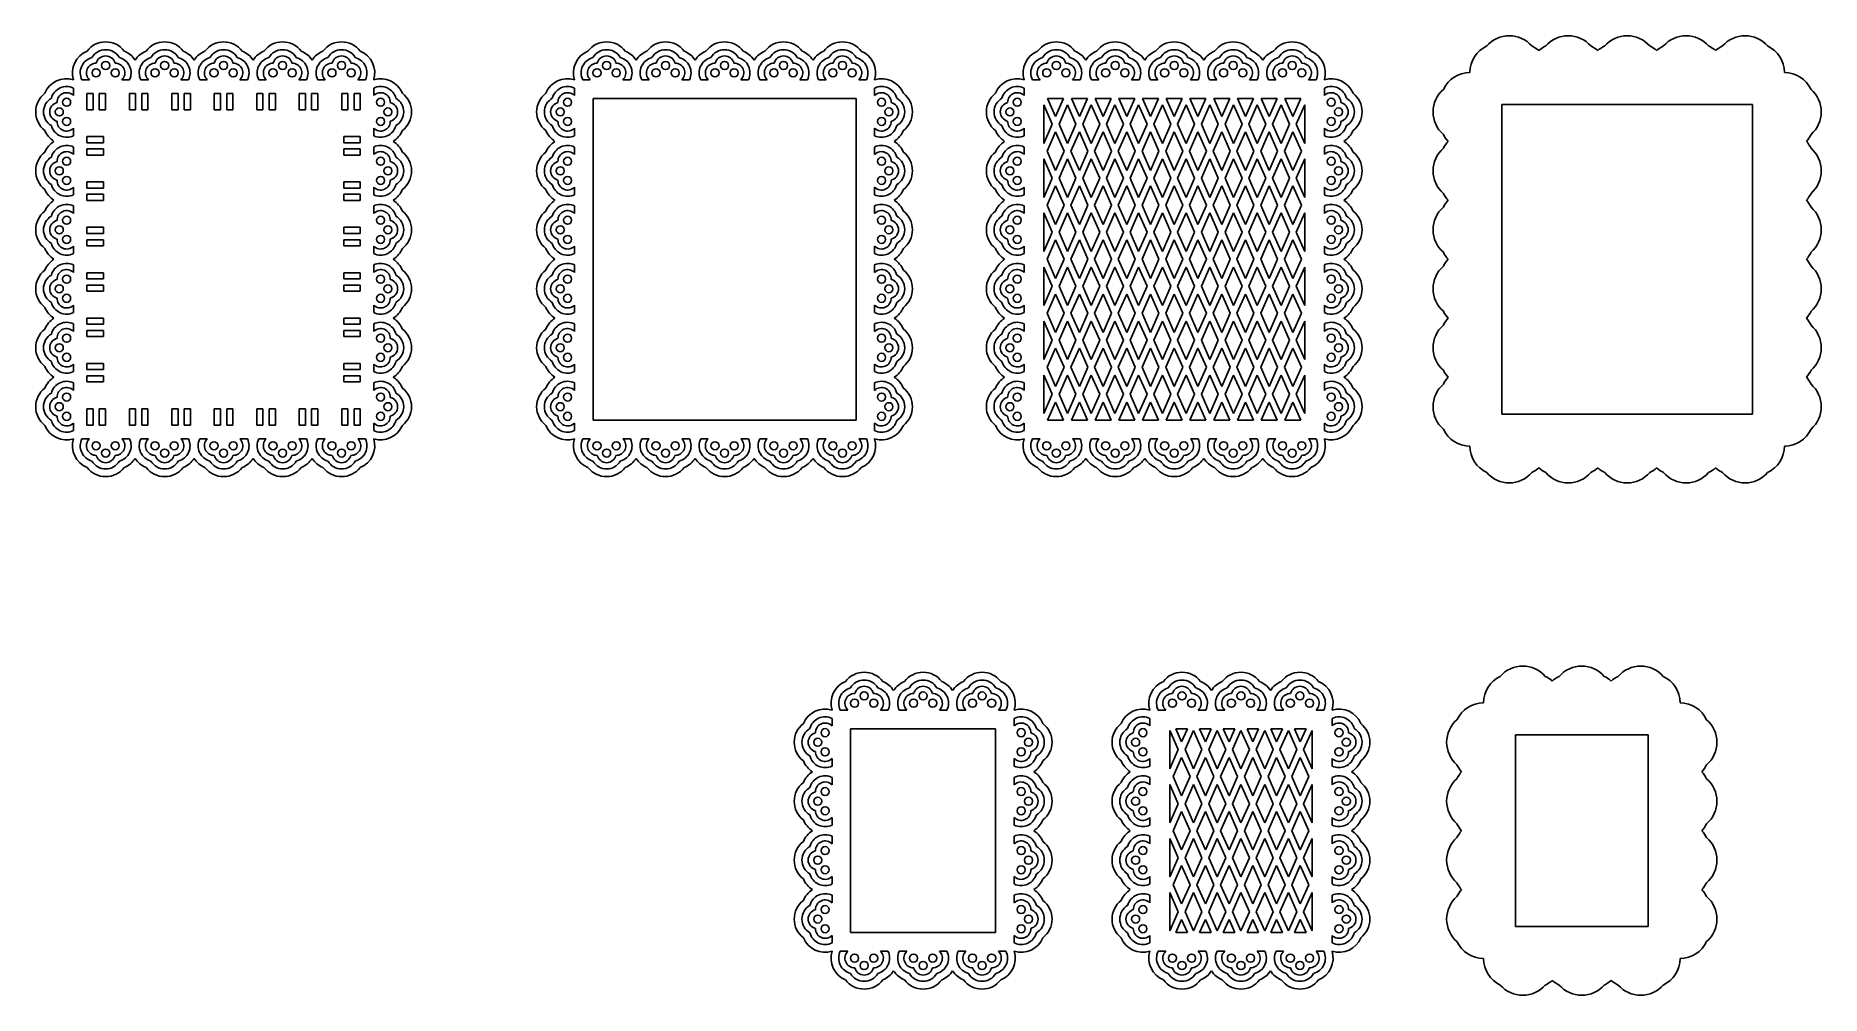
# Model space of a CAD drawing. Extents: x -1095 to -519, y -80 to 229.
import ezdxf

# ---------------------------------------------------------------- set-up
doc = ezdxf.new("R2010")
doc.units = 0
doc.layers.get('0').update_dxf_attribs({"linetype": 'CONTINUOUS'})

msp = doc.modelspace()

# ---------------------------------------------------------------- linework, layer by layer
for p, q in [((-1079.72055, 215.026024), (-1077.290884, 215.026024)), ((-1066.787168, 215.026024), (-1064.357502, 215.026024)), ((-1060.716066, 215.026024), (-1058.2864, 215.026024)), ((-1047.782684, 215.026024), (-1045.353017, 215.026024)), ((-1041.711582, 215.026024), (-1039.281915, 215.026024)), ((-1028.778199, 215.026024), (-1026.348533, 215.026024)), ((-1022.707097, 215.026024), (-1020.277431, 215.026024)), ((-1009.773715, 215.026024), (-1007.344049, 215.026024)), ((-1001.272947, 215.026024), (-1003.702613, 215.026024)), ((-988.339565, 215.026024), (-990.769231, 215.026024)), ((-918.280384, 215.026024), (-915.850718, 215.026024)), ((-905.347002, 215.026024), (-902.917336, 215.026024)), ((-899.2759, 215.026024), (-896.846234, 215.026024)), ((-886.342518, 215.026024), (-883.912852, 215.026024)), ((-880.271416, 215.026024), (-877.84175, 215.026024)), ((-867.338034, 215.026024), (-864.908368, 215.026024)), ((-861.266932, 215.026024), (-858.837266, 215.026024)), ((-848.33355, 215.026024), (-845.903884, 215.026024)), ((-839.832782, 215.026024), (-842.262448, 215.026024)), ((-826.8994, 215.026024), (-829.329066, 215.026024)), ((-773.365159, 215.026024), (-770.935493, 215.026024)), ((-760.431777, 215.026024), (-758.002111, 215.026024)), ((-754.360675, 215.026024), (-751.931009, 215.026024)), ((-741.427293, 215.026024), (-738.997627, 215.026024)), ((-735.356191, 215.026024), (-732.926525, 215.026024)), ((-722.422809, 215.026024), (-719.993143, 215.026024)), ((-716.351707, 215.026024), (-713.922041, 215.026024)), ((-703.418325, 215.026024), (-700.988659, 215.026024)), ((-694.917557, 215.026024), (-697.347223, 215.026024)), ((-681.984174, 215.026024), (-684.413841, 215.026024)), ((-1082.398236, 212.348338), (-1082.398236, 209.918671)), ((-1078.082547, 210.636215), (-1078.082547, 205.336215)), ((-1078.082547, 210.636215), (-1076.082547, 210.636215)), ((-1076.082547, 210.636215), (-1076.082547, 205.336215)), ((-1074.082547, 210.636215), (-1072.082547, 210.636215)), ((-1074.082547, 210.636215), (-1074.082547, 205.336215)), ((-1072.082547, 210.636215), (-1072.082547, 205.336215)), ((-1064.404222, 210.636215), (-1062.404222, 210.636215)), ((-1064.404222, 210.636215), (-1064.404222, 205.336215)), ((-1062.404222, 210.636215), (-1062.404222, 205.336215)), ((-1060.404222, 210.636215), (-1058.404222, 210.636215)), ((-1060.404222, 210.636215), (-1060.404222, 205.336215)), ((-1058.404222, 210.636215), (-1058.404222, 205.336215)), ((-1050.720056, 210.636215), (-1050.720056, 205.336215)), ((-1050.720056, 210.636215), (-1048.720056, 210.636215)), ((-1048.720056, 210.636215), (-1048.720056, 205.336215)), ((-1046.720056, 210.636215), (-1046.720056, 205.336215)), ((-1046.720056, 210.636215), (-1044.720056, 210.636215)), ((-1044.720056, 210.636215), (-1044.720056, 205.336215)), ((-1037.03589, 210.636215), (-1035.03589, 210.636215)), ((-1037.03589, 210.636215), (-1037.03589, 205.336215)), ((-1035.03589, 210.636215), (-1035.03589, 205.336215)), ((-1033.03589, 210.636215), (-1031.03589, 210.636215)), ((-1033.03589, 210.636215), (-1033.03589, 205.336215)), ((-1031.03589, 210.636215), (-1031.03589, 205.336215)), ((-1021.340059, 210.636215), (-1023.340059, 210.636215)), ((-1023.340059, 210.636215), (-1023.340059, 205.336215)), ((-1021.340059, 210.636215), (-1021.340059, 205.336215)), ((-1017.340059, 210.636215), (-1019.340059, 210.636215)), ((-1019.340059, 210.636215), (-1019.340059, 205.336215)), ((-1017.340059, 210.636215), (-1017.340059, 205.336215)), ((-1009.655893, 210.636215), (-1009.655893, 205.336215)), ((-1007.655893, 210.636215), (-1009.655893, 210.636215)), ((-1007.655893, 210.636215), (-1007.655893, 205.336215)), ((-1005.655893, 210.636215), (-1005.655893, 205.336215)), ((-1003.655893, 210.636215), (-1005.655893, 210.636215)), ((-1003.655893, 210.636215), (-1003.655893, 205.336215)), ((-993.977568, 210.636215), (-995.977568, 210.636215)), ((-995.977568, 210.636215), (-995.977568, 205.336215)), ((-993.977568, 210.636215), (-993.977568, 205.336215)), ((-989.977568, 210.636215), (-991.977568, 210.636215)), ((-991.977568, 210.636215), (-991.977568, 205.336215)), ((-989.977568, 210.636215), (-989.977568, 205.336215)), ((-985.661879, 212.348338), (-985.661879, 209.918671)), ((-920.958071, 212.348338), (-920.958071, 209.918671)), ((-914.958071, 209.026024), (-830.221713, 209.026024)), ((-914.958071, 209.026024), (-914.958071, 105.285182)), ((-830.221713, 105.285182), (-830.221713, 209.026024)), ((-824.221713, 212.348338), (-824.221713, 209.918671)), ((-776.042846, 212.348338), (-776.042846, 209.918671)), ((-768.475756, 209.026024), (-765.901198, 203.163719)), ((-768.475756, 209.026024), (-763.326641, 209.026024)), ((-763.326641, 209.026024), (-765.901198, 203.163719)), ((-760.830449, 209.026024), (-758.255892, 203.163719)), ((-760.830449, 209.026024), (-755.681335, 209.026024)), ((-755.681335, 209.026024), (-758.255892, 203.163719)), ((-753.185143, 209.026024), (-750.610586, 203.163719)), ((-753.185143, 209.026024), (-748.036028, 209.026024)), ((-748.036028, 209.026024), (-750.610586, 203.163719)), ((-745.539837, 209.026024), (-742.965279, 203.163719)), ((-745.539837, 209.026024), (-740.390722, 209.026024)), ((-740.390722, 209.026024), (-742.965279, 203.163719)), ((-737.894531, 209.026024), (-735.319973, 203.163719)), ((-737.894531, 209.026024), (-732.745416, 209.026024)), ((-732.745416, 209.026024), (-735.319973, 203.163719)), ((-730.249224, 209.026024), (-727.674667, 203.163719)), ((-730.249224, 209.026024), (-725.10011, 209.026024)), ((-725.10011, 209.026024), (-727.674667, 203.163719)), ((-722.603918, 209.026024), (-720.029361, 203.163719)), ((-722.603918, 209.026024), (-717.454803, 209.026024)), ((-717.454803, 209.026024), (-720.029361, 203.163719)), ((-714.958612, 209.026024), (-712.384054, 203.163719)), ((-714.958612, 209.026024), (-709.809497, 209.026024)), ((-709.809497, 209.026024), (-712.384054, 203.163719)), ((-707.313305, 209.026024), (-704.738748, 203.163719)), ((-707.313305, 209.026024), (-702.164191, 209.026024)), ((-702.164191, 209.026024), (-704.738748, 203.163719)), ((-699.667999, 209.026024), (-697.093442, 203.163719)), ((-699.667999, 209.026024), (-694.518884, 209.026024)), ((-694.518884, 209.026024), (-697.093442, 203.163719)), ((-692.022693, 209.026024), (-689.448136, 203.163719)), ((-692.022693, 209.026024), (-686.873578, 209.026024)), ((-686.873578, 209.026024), (-689.448136, 203.163719)), ((-679.306488, 212.348338), (-679.306488, 209.918671)), ((-1078.082547, 205.336215), (-1076.082547, 205.336215)), ((-1074.082547, 205.336215), (-1072.082547, 205.336215)), ((-1064.404222, 205.336215), (-1062.404222, 205.336215)), ((-1060.404222, 205.336215), (-1058.404222, 205.336215)), ((-1050.720056, 205.336215), (-1048.720056, 205.336215)), ((-1046.720056, 205.336215), (-1044.720056, 205.336215)), ((-1037.03589, 205.336215), (-1035.03589, 205.336215)), ((-1033.03589, 205.336215), (-1031.03589, 205.336215)), ((-1021.340059, 205.336215), (-1023.340059, 205.336215)), ((-1017.340059, 205.336215), (-1019.340059, 205.336215)), ((-1007.655893, 205.336215), (-1009.655893, 205.336215)), ((-1003.655893, 205.336215), (-1005.655893, 205.336215)), ((-993.977568, 205.336215), (-995.977568, 205.336215)), ((-989.977568, 205.336215), (-991.977568, 205.336215)), ((-769.723851, 206.894106), (-766.993385, 200.676793)), ((-769.723851, 206.894106), (-769.723851, 194.459481)), ((-762.078545, 206.894106), (-764.809012, 200.676793)), ((-762.078545, 206.894106), (-759.348079, 200.676793)), ((-754.433239, 206.894106), (-757.163705, 200.676793)), ((-754.433239, 206.894106), (-751.702772, 200.676793)), ((-746.787933, 206.894106), (-749.518399, 200.676793)), ((-746.787933, 206.894106), (-744.057466, 200.676793)), ((-739.142626, 206.894106), (-741.873093, 200.676793)), ((-739.142626, 206.894106), (-736.41216, 200.676793)), ((-731.49732, 206.894106), (-734.227787, 200.676793)), ((-731.49732, 206.894106), (-728.766853, 200.676793)), ((-723.852014, 206.894106), (-726.58248, 200.676793)), ((-723.852014, 206.894106), (-721.121547, 200.676793)), ((-716.206707, 206.894106), (-718.937174, 200.676793)), ((-716.206707, 206.894106), (-713.476241, 200.676793)), ((-708.561401, 206.894106), (-711.291868, 200.676793)), ((-708.561401, 206.894106), (-705.830935, 200.676793)), ((-700.916095, 206.894106), (-703.646561, 200.676793)), ((-700.916095, 206.894106), (-698.185628, 200.676793)), ((-693.270789, 206.894106), (-696.001255, 200.676793)), ((-693.270789, 206.894106), (-690.540322, 200.676793)), ((-685.625482, 206.894106), (-688.355949, 200.676793)), ((-685.625482, 194.459481), (-685.625482, 206.894106)), ((-622.077804, 207.026024), (-622.077804, 107.285182)), ((-622.077804, 207.026024), (-541.341447, 207.026024)), ((-541.341447, 107.285182), (-541.341447, 207.026024)), ((-1082.398236, 199.414956), (-1082.398236, 196.985289)), ((-1078.082547, 196.708515), (-1072.782547, 196.708515)), ((-1078.082547, 196.708515), (-1078.082547, 194.708515)), ((-1072.782547, 196.708515), (-1072.782547, 194.708515)), ((-989.977568, 196.708515), (-995.277568, 196.708515)), ((-995.277568, 196.708515), (-995.277568, 194.708515)), ((-989.977568, 196.708515), (-989.977568, 194.708515)), ((-985.661879, 199.414956), (-985.661879, 196.985289)), ((-920.958071, 199.414956), (-920.958071, 196.985289)), ((-824.221713, 199.414956), (-824.221713, 196.985289)), ((-776.042846, 199.414956), (-776.042846, 196.985289)), ((-766.993385, 200.676793), (-769.723851, 194.459481)), ((-765.901198, 198.189868), (-768.631665, 191.972555)), ((-765.901198, 198.189868), (-763.170732, 191.972555)), ((-764.809012, 200.676793), (-762.078545, 194.459481)), ((-759.348079, 200.676793), (-762.078545, 194.459481)), ((-758.255892, 198.189868), (-760.986358, 191.972555)), ((-758.255892, 198.189868), (-755.525425, 191.972555)), ((-757.163705, 200.676793), (-754.433239, 194.459481)), ((-751.702772, 200.676793), (-754.433239, 194.459481)), ((-750.610586, 198.189868), (-753.341052, 191.972555)), ((-750.610586, 198.189868), (-747.880119, 191.972555)), ((-749.518399, 200.676793), (-746.787933, 194.459481)), ((-744.057466, 200.676793), (-746.787933, 194.459481)), ((-742.965279, 198.189868), (-745.695746, 191.972555)), ((-742.965279, 198.189868), (-740.234813, 191.972555)), ((-741.873093, 200.676793), (-739.142626, 194.459481)), ((-736.41216, 200.676793), (-739.142626, 194.459481)), ((-735.319973, 198.189868), (-738.05044, 191.972555)), ((-735.319973, 198.189868), (-732.589507, 191.972555)), ((-734.227787, 200.676793), (-731.49732, 194.459481)), ((-728.766853, 200.676793), (-731.49732, 194.459481)), ((-727.674667, 198.189868), (-730.405133, 191.972555)), ((-727.674667, 198.189868), (-724.9442, 191.972555)), ((-726.58248, 200.676793), (-723.852014, 194.459481)), ((-721.121547, 200.676793), (-723.852014, 194.459481)), ((-720.029361, 198.189868), (-722.759827, 191.972555)), ((-720.029361, 198.189868), (-717.298894, 191.972555)), ((-718.937174, 200.676793), (-716.206707, 194.459481)), ((-713.476241, 200.676793), (-716.206707, 194.459481)), ((-712.384054, 198.189868), (-715.114521, 191.972555)), ((-712.384054, 198.189868), (-709.653588, 191.972555)), ((-711.291868, 200.676793), (-708.561401, 194.459481)), ((-705.830935, 200.676793), (-708.561401, 194.459481)), ((-704.738748, 198.189868), (-707.469215, 191.972555)), ((-704.738748, 198.189868), (-702.008282, 191.972555)), ((-703.646561, 200.676793), (-700.916095, 194.459481)), ((-698.185628, 200.676793), (-700.916095, 194.459481)), ((-697.093442, 198.189868), (-699.823908, 191.972555)), ((-697.093442, 198.189868), (-694.362975, 191.972555)), ((-696.001255, 200.676793), (-693.270789, 194.459481)), ((-690.540322, 200.676793), (-693.270789, 194.459481)), ((-689.448136, 198.189868), (-692.178602, 191.972555)), ((-689.448136, 198.189868), (-686.717669, 191.972555)), ((-688.355949, 200.676793), (-685.625482, 194.459481)), ((-679.306488, 199.414956), (-679.306488, 196.985289)), ((-1082.398236, 193.343854), (-1082.398236, 190.914187)), ((-1078.082547, 194.708515), (-1072.782547, 194.708515)), ((-1078.082547, 192.708515), (-1072.782547, 192.708515)), ((-1078.082547, 192.708515), (-1078.082547, 190.708515)), ((-1078.082547, 190.708515), (-1072.782547, 190.708515)), ((-1072.782547, 192.708515), (-1072.782547, 190.708515)), ((-989.977568, 194.708515), (-995.277568, 194.708515)), ((-989.977568, 192.708515), (-995.277568, 192.708515)), ((-995.277568, 192.708515), (-995.277568, 190.708515)), ((-989.977568, 190.708515), (-995.277568, 190.708515)), ((-989.977568, 192.708515), (-989.977568, 190.708515)), ((-985.661879, 193.343854), (-985.661879, 190.914187)), ((-920.958071, 193.343854), (-920.958071, 190.914187)), ((-824.221713, 193.343854), (-824.221713, 190.914187)), ((-776.042846, 193.343854), (-776.042846, 190.914187)), ((-768.631665, 191.972555), (-765.901198, 185.755243)), ((-763.170732, 191.972555), (-765.901198, 185.755243)), ((-760.986358, 191.972555), (-758.255892, 185.755243)), ((-755.525425, 191.972555), (-758.255892, 185.755243)), ((-753.341052, 191.972555), (-750.610586, 185.755243)), ((-747.880119, 191.972555), (-750.610586, 185.755243)), ((-745.695746, 191.972555), (-742.965279, 185.755243)), ((-740.234813, 191.972555), (-742.965279, 185.755243)), ((-738.05044, 191.972555), (-735.319973, 185.755243)), ((-732.589507, 191.972555), (-735.319973, 185.755243)), ((-730.405133, 191.972555), (-727.674667, 185.755243)), ((-724.9442, 191.972555), (-727.674667, 185.755243)), ((-722.759827, 191.972555), (-720.029361, 185.755243)), ((-717.298894, 191.972555), (-720.029361, 185.755243)), ((-715.114521, 191.972555), (-712.384054, 185.755243)), ((-709.653588, 191.972555), (-712.384054, 185.755243)), ((-707.469215, 191.972555), (-704.738748, 185.755243)), ((-702.008282, 191.972555), (-704.738748, 185.755243)), ((-699.823908, 191.972555), (-697.093442, 185.755243)), ((-694.362975, 191.972555), (-697.093442, 185.755243)), ((-692.178602, 191.972555), (-689.448136, 185.755243)), ((-686.717669, 191.972555), (-689.448136, 185.755243)), ((-679.306488, 193.343854), (-679.306488, 190.914187)), ((-769.723851, 189.48563), (-766.993385, 183.268317)), ((-769.723851, 189.48563), (-769.723851, 177.051004)), ((-762.078545, 189.48563), (-764.809012, 183.268317)), ((-762.078545, 189.48563), (-759.348079, 183.268317)), ((-754.433239, 189.48563), (-757.163705, 183.268317)), ((-754.433239, 189.48563), (-751.702772, 183.268317)), ((-746.787933, 189.48563), (-749.518399, 183.268317)), ((-746.787933, 189.48563), (-744.057466, 183.268317)), ((-739.142626, 189.48563), (-741.873093, 183.268317)), ((-739.142626, 189.48563), (-736.41216, 183.268317)), ((-731.49732, 189.48563), (-734.227787, 183.268317)), ((-731.49732, 189.48563), (-728.766853, 183.268317)), ((-723.852014, 189.48563), (-726.58248, 183.268317)), ((-723.852014, 189.48563), (-721.121547, 183.268317)), ((-716.206707, 189.48563), (-718.937174, 183.268317)), ((-716.206707, 189.48563), (-713.476241, 183.268317)), ((-708.561401, 189.48563), (-711.291868, 183.268317)), ((-708.561401, 189.48563), (-705.830935, 183.268317)), ((-700.916095, 189.48563), (-703.646561, 183.268317)), ((-700.916095, 189.48563), (-698.185628, 183.268317)), ((-693.270789, 189.48563), (-696.001255, 183.268317)), ((-693.270789, 189.48563), (-690.540322, 183.268317)), ((-685.625482, 189.48563), (-688.355949, 183.268317)), ((-685.625482, 177.051004), (-685.625482, 189.48563)), ((-1082.398236, 180.410471), (-1082.398236, 177.980805)), ((-1078.082547, 182.100189), (-1078.082547, 180.100189)), ((-1078.082547, 182.100189), (-1072.782547, 182.100189)), ((-1078.082547, 180.100189), (-1072.782547, 180.100189)), ((-1072.782547, 182.100189), (-1072.782547, 180.100189)), ((-989.977568, 182.100189), (-995.277568, 182.100189)), ((-995.277568, 182.100189), (-995.277568, 180.100189)), ((-989.977568, 180.100189), (-995.277568, 180.100189)), ((-989.977568, 182.100189), (-989.977568, 180.100189)), ((-985.661879, 180.410471), (-985.661879, 177.980805)), ((-920.958071, 180.410471), (-920.958071, 177.980805)), ((-824.221713, 180.410471), (-824.221713, 177.980805)), ((-776.042846, 180.410471), (-776.042846, 177.980805)), ((-766.993385, 183.268317), (-769.723851, 177.051004)), ((-765.901198, 180.781392), (-768.631665, 174.564079)), ((-765.901198, 180.781392), (-763.170732, 174.564079)), ((-764.809012, 183.268317), (-762.078545, 177.051004)), ((-759.348079, 183.268317), (-762.078545, 177.051004)), ((-758.255892, 180.781392), (-760.986358, 174.564079)), ((-758.255892, 180.781392), (-755.525425, 174.564079)), ((-757.163705, 183.268317), (-754.433239, 177.051004)), ((-751.702772, 183.268317), (-754.433239, 177.051004)), ((-750.610586, 180.781392), (-753.341052, 174.564079)), ((-750.610586, 180.781392), (-747.880119, 174.564079)), ((-749.518399, 183.268317), (-746.787933, 177.051004)), ((-744.057466, 183.268317), (-746.787933, 177.051004)), ((-742.965279, 180.781392), (-745.695746, 174.564079)), ((-742.965279, 180.781392), (-740.234813, 174.564079)), ((-741.873093, 183.268317), (-739.142626, 177.051004)), ((-736.41216, 183.268317), (-739.142626, 177.051004)), ((-735.319973, 180.781392), (-738.05044, 174.564079)), ((-735.319973, 180.781392), (-732.589507, 174.564079)), ((-734.227787, 183.268317), (-731.49732, 177.051004)), ((-728.766853, 183.268317), (-731.49732, 177.051004)), ((-727.674667, 180.781392), (-730.405133, 174.564079)), ((-727.674667, 180.781392), (-724.9442, 174.564079)), ((-726.58248, 183.268317), (-723.852014, 177.051004)), ((-721.121547, 183.268317), (-723.852014, 177.051004)), ((-720.029361, 180.781392), (-722.759827, 174.564079)), ((-720.029361, 180.781392), (-717.298894, 174.564079)), ((-718.937174, 183.268317), (-716.206707, 177.051004)), ((-713.476241, 183.268317), (-716.206707, 177.051004)), ((-712.384054, 180.781392), (-715.114521, 174.564079)), ((-712.384054, 180.781392), (-709.653588, 174.564079)), ((-711.291868, 183.268317), (-708.561401, 177.051004)), ((-705.830935, 183.268317), (-708.561401, 177.051004)), ((-704.738748, 180.781392), (-707.469215, 174.564079)), ((-704.738748, 180.781392), (-702.008282, 174.564079)), ((-703.646561, 183.268317), (-700.916095, 177.051004)), ((-698.185628, 183.268317), (-700.916095, 177.051004)), ((-697.093442, 180.781392), (-699.823908, 174.564079)), ((-697.093442, 180.781392), (-694.362975, 174.564079)), ((-696.001255, 183.268317), (-693.270789, 177.051004)), ((-690.540322, 183.268317), (-693.270789, 177.051004)), ((-689.448136, 180.781392), (-692.178602, 174.564079)), ((-689.448136, 180.781392), (-686.717669, 174.564079)), ((-688.355949, 183.268317), (-685.625482, 177.051004)), ((-679.306488, 180.410471), (-679.306488, 177.980805)), ((-1082.398236, 171.909703), (-1082.398236, 174.339369)), ((-1078.082547, 178.100189), (-1078.082547, 176.100189)), ((-1078.082547, 178.100189), (-1072.782547, 178.100189)), ((-1078.082547, 176.100189), (-1072.782547, 176.100189)), ((-1072.782547, 178.100189), (-1072.782547, 176.100189)), ((-989.977568, 178.100189), (-995.277568, 178.100189)), ((-995.277568, 178.100189), (-995.277568, 176.100189)), ((-989.977568, 176.100189), (-995.277568, 176.100189)), ((-989.977568, 178.100189), (-989.977568, 176.100189)), ((-985.661879, 171.909703), (-985.661879, 174.339369)), ((-920.958071, 171.909703), (-920.958071, 174.339369)), ((-824.221713, 171.909703), (-824.221713, 174.339369)), ((-776.042846, 171.909703), (-776.042846, 174.339369)), ((-768.631665, 174.564079), (-765.901198, 168.346766)), ((-763.170732, 174.564079), (-765.901198, 168.346766)), ((-760.986358, 174.564079), (-758.255892, 168.346766)), ((-755.525425, 174.564079), (-758.255892, 168.346766)), ((-753.341052, 174.564079), (-750.610586, 168.346766)), ((-747.880119, 174.564079), (-750.610586, 168.346766)), ((-745.695746, 174.564079), (-742.965279, 168.346766)), ((-740.234813, 174.564079), (-742.965279, 168.346766)), ((-738.05044, 174.564079), (-735.319973, 168.346766)), ((-732.589507, 174.564079), (-735.319973, 168.346766)), ((-730.405133, 174.564079), (-727.674667, 168.346766)), ((-724.9442, 174.564079), (-727.674667, 168.346766)), ((-722.759827, 174.564079), (-720.029361, 168.346766)), ((-717.298894, 174.564079), (-720.029361, 168.346766)), ((-715.114521, 174.564079), (-712.384054, 168.346766)), ((-709.653588, 174.564079), (-712.384054, 168.346766)), ((-707.469215, 174.564079), (-704.738748, 168.346766)), ((-702.008282, 174.564079), (-704.738748, 168.346766)), ((-699.823908, 174.564079), (-697.093442, 168.346766)), ((-694.362975, 174.564079), (-697.093442, 168.346766)), ((-692.178602, 174.564079), (-689.448136, 168.346766)), ((-686.717669, 174.564079), (-689.448136, 168.346766)), ((-679.306488, 171.909703), (-679.306488, 174.339369)), ((-1078.082547, 167.468518), (-1072.782547, 167.468518)), ((-1078.082547, 165.468518), (-1078.082547, 167.468518)), ((-1072.782547, 165.468518), (-1072.782547, 167.468518)), ((-989.977568, 167.468518), (-995.277568, 167.468518)), ((-995.277568, 165.468518), (-995.277568, 167.468518)), ((-989.977568, 165.468518), (-989.977568, 167.468518)), ((-769.723851, 172.077154), (-766.993385, 165.859841)), ((-769.723851, 172.077154), (-769.723851, 159.642528)), ((-762.078545, 172.077154), (-764.809012, 165.859841)), ((-762.078545, 172.077154), (-759.348079, 165.859841)), ((-754.433239, 172.077154), (-757.163705, 165.859841)), ((-754.433239, 172.077154), (-751.702772, 165.859841)), ((-746.787933, 172.077154), (-749.518399, 165.859841)), ((-746.787933, 172.077154), (-744.057466, 165.859841)), ((-739.142626, 172.077154), (-741.873093, 165.859841)), ((-739.142626, 172.077154), (-736.41216, 165.859841)), ((-731.49732, 172.077154), (-734.227787, 165.859841)), ((-731.49732, 172.077154), (-728.766853, 165.859841)), ((-723.852014, 172.077154), (-726.58248, 165.859841)), ((-723.852014, 172.077154), (-721.121547, 165.859841)), ((-716.206707, 172.077154), (-718.937174, 165.859841)), ((-716.206707, 172.077154), (-713.476241, 165.859841)), ((-708.561401, 172.077154), (-711.291868, 165.859841)), ((-708.561401, 172.077154), (-705.830935, 165.859841)), ((-700.916095, 172.077154), (-703.646561, 165.859841)), ((-700.916095, 172.077154), (-698.185628, 165.859841)), ((-693.270789, 172.077154), (-696.001255, 165.859841)), ((-693.270789, 172.077154), (-690.540322, 165.859841)), ((-685.625482, 172.077154), (-688.355949, 165.859841)), ((-685.625482, 159.642528), (-685.625482, 172.077154)), ((-1082.398236, 158.976321), (-1082.398236, 161.405987)), ((-1078.082547, 165.468518), (-1072.782547, 165.468518)), ((-1078.082547, 163.468518), (-1072.782547, 163.468518)), ((-1078.082547, 161.468518), (-1078.082547, 163.468518)), ((-1078.082547, 161.468518), (-1072.782547, 161.468518)), ((-1072.782547, 161.468518), (-1072.782547, 163.468518)), ((-989.977568, 165.468518), (-995.277568, 165.468518)), ((-989.977568, 163.468518), (-995.277568, 163.468518)), ((-995.277568, 161.468518), (-995.277568, 163.468518)), ((-989.977568, 161.468518), (-995.277568, 161.468518)), ((-989.977568, 161.468518), (-989.977568, 163.468518)), ((-985.661879, 158.976321), (-985.661879, 161.405987)), ((-920.958071, 158.976321), (-920.958071, 161.405987)), ((-824.221713, 158.976321), (-824.221713, 161.405987)), ((-776.042846, 158.976321), (-776.042846, 161.405987)), ((-766.993385, 165.859841), (-769.723851, 159.642528)), ((-765.901198, 163.372916), (-768.631665, 157.155603)), ((-765.901198, 163.372916), (-763.170732, 157.155603)), ((-764.809012, 165.859841), (-762.078545, 159.642528)), ((-759.348079, 165.859841), (-762.078545, 159.642528)), ((-758.255892, 163.372916), (-760.986358, 157.155603)), ((-758.255892, 163.372916), (-755.525425, 157.155603)), ((-757.163705, 165.859841), (-754.433239, 159.642528)), ((-751.702772, 165.859841), (-754.433239, 159.642528)), ((-750.610586, 163.372916), (-753.341052, 157.155603)), ((-750.610586, 163.372916), (-747.880119, 157.155603)), ((-749.518399, 165.859841), (-746.787933, 159.642528)), ((-744.057466, 165.859841), (-746.787933, 159.642528)), ((-742.965279, 163.372916), (-745.695746, 157.155603)), ((-742.965279, 163.372916), (-740.234813, 157.155603)), ((-741.873093, 165.859841), (-739.142626, 159.642528)), ((-736.41216, 165.859841), (-739.142626, 159.642528)), ((-735.319973, 163.372916), (-738.05044, 157.155603)), ((-735.319973, 163.372916), (-732.589507, 157.155603)), ((-734.227787, 165.859841), (-731.49732, 159.642528)), ((-728.766853, 165.859841), (-731.49732, 159.642528)), ((-727.674667, 163.372916), (-730.405133, 157.155603)), ((-727.674667, 163.372916), (-724.9442, 157.155603)), ((-726.58248, 165.859841), (-723.852014, 159.642528)), ((-721.121547, 165.859841), (-723.852014, 159.642528)), ((-720.029361, 163.372916), (-722.759827, 157.155603)), ((-720.029361, 163.372916), (-717.298894, 157.155603)), ((-718.937174, 165.859841), (-716.206707, 159.642528)), ((-713.476241, 165.859841), (-716.206707, 159.642528)), ((-712.384054, 163.372916), (-715.114521, 157.155603)), ((-712.384054, 163.372916), (-709.653588, 157.155603)), ((-711.291868, 165.859841), (-708.561401, 159.642528)), ((-705.830935, 165.859841), (-708.561401, 159.642528)), ((-704.738748, 163.372916), (-707.469215, 157.155603)), ((-704.738748, 163.372916), (-702.008282, 157.155603)), ((-703.646561, 165.859841), (-700.916095, 159.642528)), ((-698.185628, 165.859841), (-700.916095, 159.642528)), ((-697.093442, 163.372916), (-699.823908, 157.155603)), ((-697.093442, 163.372916), (-694.362975, 157.155603)), ((-696.001255, 165.859841), (-693.270789, 159.642528)), ((-690.540322, 165.859841), (-693.270789, 159.642528)), ((-689.448136, 163.372916), (-692.178602, 157.155603)), ((-689.448136, 163.372916), (-686.717669, 157.155603)), ((-688.355949, 165.859841), (-685.625482, 159.642528)), ((-679.306488, 158.976321), (-679.306488, 161.405987)), ((-768.631665, 157.155603), (-765.901198, 150.93829)), ((-763.170732, 157.155603), (-765.901198, 150.93829)), ((-760.986358, 157.155603), (-758.255892, 150.93829)), ((-755.525425, 157.155603), (-758.255892, 150.93829)), ((-753.341052, 157.155603), (-750.610586, 150.93829)), ((-747.880119, 157.155603), (-750.610586, 150.93829)), ((-745.695746, 157.155603), (-742.965279, 150.93829)), ((-740.234813, 157.155603), (-742.965279, 150.93829)), ((-738.05044, 157.155603), (-735.319973, 150.93829)), ((-732.589507, 157.155603), (-735.319973, 150.93829)), ((-730.405133, 157.155603), (-727.674667, 150.93829)), ((-724.9442, 157.155603), (-727.674667, 150.93829)), ((-722.759827, 157.155603), (-720.029361, 150.93829)), ((-717.298894, 157.155603), (-720.029361, 150.93829)), ((-715.114521, 157.155603), (-712.384054, 150.93829)), ((-709.653588, 157.155603), (-712.384054, 150.93829)), ((-707.469215, 157.155603), (-704.738748, 150.93829)), ((-702.008282, 157.155603), (-704.738748, 150.93829)), ((-699.823908, 157.155603), (-697.093442, 150.93829)), ((-694.362975, 157.155603), (-697.093442, 150.93829)), ((-692.178602, 157.155603), (-689.448136, 150.93829)), ((-686.717669, 157.155603), (-689.448136, 150.93829)), ((-1082.398236, 152.905219), (-1082.398236, 155.334885)), ((-1078.082547, 150.842688), (-1078.082547, 152.842688)), ((-1078.082547, 152.842688), (-1072.782547, 152.842688)), ((-1078.082547, 150.842688), (-1072.782547, 150.842688)), ((-1072.782547, 150.842688), (-1072.782547, 152.842688)), ((-995.277568, 150.842688), (-995.277568, 152.842688)), ((-989.977568, 152.842688), (-995.277568, 152.842688)), ((-989.977568, 150.842688), (-995.277568, 150.842688)), ((-989.977568, 150.842688), (-989.977568, 152.842688)), ((-985.661879, 152.905219), (-985.661879, 155.334885)), ((-920.958071, 152.905219), (-920.958071, 155.334885)), ((-824.221713, 152.905219), (-824.221713, 155.334885)), ((-776.042846, 152.905219), (-776.042846, 155.334885)), ((-769.723851, 154.668678), (-766.993385, 148.451365)), ((-769.723851, 154.668678), (-769.723851, 142.234052)), ((-762.078545, 154.668678), (-764.809012, 148.451365)), ((-762.078545, 154.668678), (-759.348079, 148.451365)), ((-754.433239, 154.668678), (-757.163705, 148.451365)), ((-754.433239, 154.668678), (-751.702772, 148.451365)), ((-746.787933, 154.668678), (-749.518399, 148.451365)), ((-746.787933, 154.668678), (-744.057466, 148.451365)), ((-739.142626, 154.668678), (-741.873093, 148.451365)), ((-739.142626, 154.668678), (-736.41216, 148.451365)), ((-731.49732, 154.668678), (-734.227787, 148.451365)), ((-731.49732, 154.668678), (-728.766853, 148.451365)), ((-723.852014, 154.668678), (-726.58248, 148.451365)), ((-723.852014, 154.668678), (-721.121547, 148.451365)), ((-716.206707, 154.668678), (-718.937174, 148.451365)), ((-716.206707, 154.668678), (-713.476241, 148.451365)), ((-708.561401, 154.668678), (-711.291868, 148.451365)), ((-708.561401, 154.668678), (-705.830935, 148.451365)), ((-700.916095, 154.668678), (-703.646561, 148.451365)), ((-700.916095, 154.668678), (-698.185628, 148.451365)), ((-693.270789, 154.668678), (-696.001255, 148.451365)), ((-693.270789, 154.668678), (-690.540322, 148.451365)), ((-685.625482, 154.668678), (-688.355949, 148.451365)), ((-685.625482, 142.234052), (-685.625482, 154.668678)), ((-679.306488, 152.905219), (-679.306488, 155.334885)), ((-1078.082547, 148.842688), (-1072.782547, 148.842688)), ((-1078.082547, 146.842688), (-1078.082547, 148.842688)), ((-1078.082547, 146.842688), (-1072.782547, 146.842688)), ((-1072.782547, 146.842688), (-1072.782547, 148.842688)), ((-989.977568, 148.842688), (-995.277568, 148.842688)), ((-995.277568, 146.842688), (-995.277568, 148.842688)), ((-989.977568, 146.842688), (-995.277568, 146.842688)), ((-989.977568, 146.842688), (-989.977568, 148.842688)), ((-766.993385, 148.451365), (-769.723851, 142.234052)), ((-765.901198, 145.96444), (-768.631665, 139.747127)), ((-765.901198, 145.96444), (-763.170732, 139.747127)), ((-764.809012, 148.451365), (-762.078545, 142.234052)), ((-759.348079, 148.451365), (-762.078545, 142.234052)), ((-758.255892, 145.96444), (-760.986358, 139.747127)), ((-758.255892, 145.96444), (-755.525425, 139.747127)), ((-757.163705, 148.451365), (-754.433239, 142.234052)), ((-751.702772, 148.451365), (-754.433239, 142.234052)), ((-750.610586, 145.96444), (-753.341052, 139.747127)), ((-750.610586, 145.96444), (-747.880119, 139.747127)), ((-749.518399, 148.451365), (-746.787933, 142.234052)), ((-744.057466, 148.451365), (-746.787933, 142.234052)), ((-742.965279, 145.96444), (-745.695746, 139.747127)), ((-742.965279, 145.96444), (-740.234813, 139.747127)), ((-741.873093, 148.451365), (-739.142626, 142.234052)), ((-736.41216, 148.451365), (-739.142626, 142.234052)), ((-735.319973, 145.96444), (-738.05044, 139.747127)), ((-735.319973, 145.96444), (-732.589507, 139.747127)), ((-734.227787, 148.451365), (-731.49732, 142.234052)), ((-728.766853, 148.451365), (-731.49732, 142.234052)), ((-727.674667, 145.96444), (-730.405133, 139.747127)), ((-727.674667, 145.96444), (-724.9442, 139.747127)), ((-726.58248, 148.451365), (-723.852014, 142.234052)), ((-721.121547, 148.451365), (-723.852014, 142.234052)), ((-720.029361, 145.96444), (-722.759827, 139.747127)), ((-720.029361, 145.96444), (-717.298894, 139.747127)), ((-718.937174, 148.451365), (-716.206707, 142.234052)), ((-713.476241, 148.451365), (-716.206707, 142.234052)), ((-712.384054, 145.96444), (-715.114521, 139.747127)), ((-712.384054, 145.96444), (-709.653588, 139.747127)), ((-711.291868, 148.451365), (-708.561401, 142.234052)), ((-705.830935, 148.451365), (-708.561401, 142.234052)), ((-704.738748, 145.96444), (-707.469215, 139.747127)), ((-704.738748, 145.96444), (-702.008282, 139.747127)), ((-703.646561, 148.451365), (-700.916095, 142.234052)), ((-698.185628, 148.451365), (-700.916095, 142.234052)), ((-697.093442, 145.96444), (-699.823908, 139.747127)), ((-697.093442, 145.96444), (-694.362975, 139.747127)), ((-696.001255, 148.451365), (-693.270789, 142.234052)), ((-690.540322, 148.451365), (-693.270789, 142.234052)), ((-689.448136, 145.96444), (-692.178602, 139.747127)), ((-689.448136, 145.96444), (-686.717669, 139.747127)), ((-688.355949, 148.451365), (-685.625482, 142.234052)), ((-1082.398236, 139.971837), (-1082.398236, 142.401503)), ((-1078.082547, 138.228522), (-1072.782547, 138.228522)), ((-1078.082547, 136.228522), (-1078.082547, 138.228522)), ((-1072.782547, 136.228522), (-1072.782547, 138.228522)), ((-989.977568, 138.228522), (-995.277568, 138.228522)), ((-995.277568, 136.228522), (-995.277568, 138.228522)), ((-989.977568, 136.228522), (-989.977568, 138.228522)), ((-985.661879, 139.971837), (-985.661879, 142.401503)), ((-920.958071, 139.971837), (-920.958071, 142.401503)), ((-824.221713, 139.971837), (-824.221713, 142.401503)), ((-776.042846, 139.971837), (-776.042846, 142.401503)), ((-768.631665, 139.747127), (-765.901198, 133.529814)), ((-763.170732, 139.747127), (-765.901198, 133.529814)), ((-760.986358, 139.747127), (-758.255892, 133.529814)), ((-755.525425, 139.747127), (-758.255892, 133.529814)), ((-753.341052, 139.747127), (-750.610586, 133.529814)), ((-747.880119, 139.747127), (-750.610586, 133.529814)), ((-745.695746, 139.747127), (-742.965279, 133.529814)), ((-740.234813, 139.747127), (-742.965279, 133.529814)), ((-738.05044, 139.747127), (-735.319973, 133.529814)), ((-732.589507, 139.747127), (-735.319973, 133.529814)), ((-730.405133, 139.747127), (-727.674667, 133.529814)), ((-724.9442, 139.747127), (-727.674667, 133.529814)), ((-722.759827, 139.747127), (-720.029361, 133.529814)), ((-717.298894, 139.747127), (-720.029361, 133.529814)), ((-715.114521, 139.747127), (-712.384054, 133.529814)), ((-709.653588, 139.747127), (-712.384054, 133.529814)), ((-707.469215, 139.747127), (-704.738748, 133.529814)), ((-702.008282, 139.747127), (-704.738748, 133.529814)), ((-699.823908, 139.747127), (-697.093442, 133.529814)), ((-694.362975, 139.747127), (-697.093442, 133.529814)), ((-692.178602, 139.747127), (-689.448136, 133.529814)), ((-686.717669, 139.747127), (-689.448136, 133.529814)), ((-679.306488, 139.971837), (-679.306488, 142.401503)), ((-1082.398236, 133.900735), (-1082.398236, 136.330401)), ((-1078.082547, 136.228522), (-1072.782547, 136.228522)), ((-1078.082547, 134.228522), (-1072.782547, 134.228522)), ((-1078.082547, 132.228522), (-1078.082547, 134.228522)), ((-1072.782547, 132.228522), (-1072.782547, 134.228522)), ((-989.977568, 136.228522), (-995.277568, 136.228522)), ((-989.977568, 134.228522), (-995.277568, 134.228522)), ((-995.277568, 132.228522), (-995.277568, 134.228522)), ((-989.977568, 132.228522), (-989.977568, 134.228522)), ((-985.661879, 133.900735), (-985.661879, 136.330401)), ((-920.958071, 133.900735), (-920.958071, 136.330401)), ((-824.221713, 133.900735), (-824.221713, 136.330401)), ((-776.042846, 133.900735), (-776.042846, 136.330401)), ((-769.723851, 137.260202), (-766.993385, 131.042889)), ((-769.723851, 137.260202), (-769.723851, 124.825576)), ((-762.078545, 137.260202), (-764.809012, 131.042889)), ((-762.078545, 137.260202), (-759.348079, 131.042889)), ((-754.433239, 137.260202), (-757.163705, 131.042889)), ((-754.433239, 137.260202), (-751.702772, 131.042889)), ((-746.787933, 137.260202), (-749.518399, 131.042889)), ((-746.787933, 137.260202), (-744.057466, 131.042889)), ((-739.142626, 137.260202), (-741.873093, 131.042889)), ((-739.142626, 137.260202), (-736.41216, 131.042889)), ((-731.49732, 137.260202), (-734.227787, 131.042889)), ((-731.49732, 137.260202), (-728.766853, 131.042889)), ((-723.852014, 137.260202), (-726.58248, 131.042889)), ((-723.852014, 137.260202), (-721.121547, 131.042889)), ((-716.206707, 137.260202), (-718.937174, 131.042889)), ((-716.206707, 137.260202), (-713.476241, 131.042889)), ((-708.561401, 137.260202), (-711.291868, 131.042889)), ((-708.561401, 137.260202), (-705.830935, 131.042889)), ((-700.916095, 137.260202), (-703.646561, 131.042889)), ((-700.916095, 137.260202), (-698.185628, 131.042889)), ((-693.270789, 137.260202), (-696.001255, 131.042889)), ((-693.270789, 137.260202), (-690.540322, 131.042889)), ((-685.625482, 137.260202), (-688.355949, 131.042889)), ((-685.625482, 124.825576), (-685.625482, 137.260202)), ((-679.306488, 133.900735), (-679.306488, 136.330401)), ((-1078.082547, 132.228522), (-1072.782547, 132.228522)), ((-989.977568, 132.228522), (-995.277568, 132.228522)), ((-766.993385, 131.042889), (-769.723851, 124.825576)), ((-765.901198, 128.555964), (-768.631665, 122.338651)), ((-765.901198, 128.555964), (-763.170732, 122.338651)), ((-764.809012, 131.042889), (-762.078545, 124.825576)), ((-759.348079, 131.042889), (-762.078545, 124.825576)), ((-758.255892, 128.555964), (-760.986358, 122.338651)), ((-758.255892, 128.555964), (-755.525425, 122.338651)), ((-757.163705, 131.042889), (-754.433239, 124.825576)), ((-751.702772, 131.042889), (-754.433239, 124.825576)), ((-750.610586, 128.555964), (-753.341052, 122.338651)), ((-750.610586, 128.555964), (-747.880119, 122.338651)), ((-749.518399, 131.042889), (-746.787933, 124.825576)), ((-744.057466, 131.042889), (-746.787933, 124.825576)), ((-742.965279, 128.555964), (-745.695746, 122.338651)), ((-742.965279, 128.555964), (-740.234813, 122.338651)), ((-741.873093, 131.042889), (-739.142626, 124.825576)), ((-736.41216, 131.042889), (-739.142626, 124.825576)), ((-735.319973, 128.555964), (-738.05044, 122.338651)), ((-735.319973, 128.555964), (-732.589507, 122.338651)), ((-734.227787, 131.042889), (-731.49732, 124.825576)), ((-728.766853, 131.042889), (-731.49732, 124.825576)), ((-727.674667, 128.555964), (-730.405133, 122.338651)), ((-727.674667, 128.555964), (-724.9442, 122.338651)), ((-726.58248, 131.042889), (-723.852014, 124.825576)), ((-721.121547, 131.042889), (-723.852014, 124.825576)), ((-720.029361, 128.555964), (-722.759827, 122.338651)), ((-720.029361, 128.555964), (-717.298894, 122.338651)), ((-718.937174, 131.042889), (-716.206707, 124.825576)), ((-713.476241, 131.042889), (-716.206707, 124.825576)), ((-712.384054, 128.555964), (-715.114521, 122.338651)), ((-712.384054, 128.555964), (-709.653588, 122.338651)), ((-711.291868, 131.042889), (-708.561401, 124.825576)), ((-705.830935, 131.042889), (-708.561401, 124.825576)), ((-704.738748, 128.555964), (-707.469215, 122.338651)), ((-704.738748, 128.555964), (-702.008282, 122.338651)), ((-703.646561, 131.042889), (-700.916095, 124.825576)), ((-698.185628, 131.042889), (-700.916095, 124.825576)), ((-697.093442, 128.555964), (-699.823908, 122.338651)), ((-697.093442, 128.555964), (-694.362975, 122.338651)), ((-696.001255, 131.042889), (-693.270789, 124.825576)), ((-690.540322, 131.042889), (-693.270789, 124.825576)), ((-689.448136, 128.555964), (-692.178602, 122.338651)), ((-689.448136, 128.555964), (-686.717669, 122.338651)), ((-688.355949, 131.042889), (-685.625482, 124.825576)), ((-1082.398236, 120.967353), (-1082.398236, 123.397019)), ((-1078.082547, 123.620197), (-1072.782547, 123.620197)), ((-1078.082547, 121.620197), (-1078.082547, 123.620197)), ((-1078.082547, 121.620197), (-1072.782547, 121.620197)), ((-1072.782547, 121.620197), (-1072.782547, 123.620197)), ((-989.977568, 123.620197), (-995.277568, 123.620197)), ((-995.277568, 121.620197), (-995.277568, 123.620197)), ((-989.977568, 121.620197), (-995.277568, 121.620197)), ((-989.977568, 121.620197), (-989.977568, 123.620197)), ((-985.661879, 120.967353), (-985.661879, 123.397019)), ((-920.958071, 120.967353), (-920.958071, 123.397019)), ((-824.221713, 120.967353), (-824.221713, 123.397019)), ((-776.042846, 120.967353), (-776.042846, 123.397019)), ((-768.631665, 122.338651), (-765.901198, 116.121338)), ((-763.170732, 122.338651), (-765.901198, 116.121338)), ((-760.986358, 122.338651), (-758.255892, 116.121338)), ((-755.525425, 122.338651), (-758.255892, 116.121338)), ((-753.341052, 122.338651), (-750.610586, 116.121338)), ((-747.880119, 122.338651), (-750.610586, 116.121338)), ((-745.695746, 122.338651), (-742.965279, 116.121338)), ((-740.234813, 122.338651), (-742.965279, 116.121338)), ((-738.05044, 122.338651), (-735.319973, 116.121338)), ((-732.589507, 122.338651), (-735.319973, 116.121338)), ((-730.405133, 122.338651), (-727.674667, 116.121338)), ((-724.9442, 122.338651), (-727.674667, 116.121338)), ((-722.759827, 122.338651), (-720.029361, 116.121338)), ((-717.298894, 122.338651), (-720.029361, 116.121338)), ((-715.114521, 122.338651), (-712.384054, 116.121338)), ((-709.653588, 122.338651), (-712.384054, 116.121338)), ((-707.469215, 122.338651), (-704.738748, 116.121338)), ((-702.008282, 122.338651), (-704.738748, 116.121338)), ((-699.823908, 122.338651), (-697.093442, 116.121338)), ((-694.362975, 122.338651), (-697.093442, 116.121338)), ((-692.178602, 122.338651), (-689.448136, 116.121338)), ((-686.717669, 122.338651), (-689.448136, 116.121338)), ((-679.306488, 120.967353), (-679.306488, 123.397019)), ((-1082.398236, 114.896251), (-1082.398236, 117.325917)), ((-1078.082547, 119.620197), (-1072.782547, 119.620197)), ((-1078.082547, 117.620197), (-1078.082547, 119.620197)), ((-1078.082547, 117.620197), (-1072.782547, 117.620197)), ((-1072.782547, 117.620197), (-1072.782547, 119.620197)), ((-989.977568, 119.620197), (-995.277568, 119.620197)), ((-995.277568, 117.620197), (-995.277568, 119.620197)), ((-989.977568, 117.620197), (-995.277568, 117.620197)), ((-989.977568, 117.620197), (-989.977568, 119.620197)), ((-985.661879, 114.896251), (-985.661879, 117.325917)), ((-920.958071, 114.896251), (-920.958071, 117.325917)), ((-824.221713, 114.896251), (-824.221713, 117.325917)), ((-776.042846, 114.896251), (-776.042846, 117.325917)), ((-769.723851, 119.851726), (-766.993385, 113.634413)), ((-769.723851, 119.851726), (-769.723851, 107.4171)), ((-762.078545, 119.851726), (-764.809012, 113.634413)), ((-762.078545, 119.851726), (-759.348079, 113.634413)), ((-754.433239, 119.851726), (-757.163705, 113.634413)), ((-754.433239, 119.851726), (-751.702772, 113.634413)), ((-746.787933, 119.851726), (-749.518399, 113.634413)), ((-746.787933, 119.851726), (-744.057466, 113.634413)), ((-739.142626, 119.851726), (-741.873093, 113.634413)), ((-739.142626, 119.851726), (-736.41216, 113.634413)), ((-731.49732, 119.851726), (-734.227787, 113.634413)), ((-731.49732, 119.851726), (-728.766853, 113.634413)), ((-723.852014, 119.851726), (-726.58248, 113.634413)), ((-723.852014, 119.851726), (-721.121547, 113.634413)), ((-716.206707, 119.851726), (-718.937174, 113.634413)), ((-716.206707, 119.851726), (-713.476241, 113.634413)), ((-708.561401, 119.851726), (-711.291868, 113.634413)), ((-708.561401, 119.851726), (-705.830935, 113.634413)), ((-700.916095, 119.851726), (-703.646561, 113.634413)), ((-700.916095, 119.851726), (-698.185628, 113.634413)), ((-693.270789, 119.851726), (-696.001255, 113.634413)), ((-693.270789, 119.851726), (-690.540322, 113.634413)), ((-685.625482, 119.851726), (-688.355949, 113.634413)), ((-685.625482, 107.4171), (-685.625482, 119.851726)), ((-679.306488, 114.896251), (-679.306488, 117.325917)), ((-766.993385, 113.634413), (-769.723851, 107.4171)), ((-765.901198, 111.147488), (-768.475756, 105.285182)), ((-765.901198, 111.147488), (-763.326641, 105.285182)), ((-764.809012, 113.634413), (-762.078545, 107.4171)), ((-759.348079, 113.634413), (-762.078545, 107.4171)), ((-758.255892, 111.147488), (-760.830449, 105.285182)), ((-758.255892, 111.147488), (-755.681335, 105.285182)), ((-757.163705, 113.634413), (-754.433239, 107.4171)), ((-751.702772, 113.634413), (-754.433239, 107.4171)), ((-750.610586, 111.147488), (-753.185143, 105.285182)), ((-750.610586, 111.147488), (-748.036028, 105.285182)), ((-749.518399, 113.634413), (-746.787933, 107.4171)), ((-744.057466, 113.634413), (-746.787933, 107.4171)), ((-742.965279, 111.147488), (-745.539837, 105.285182)), ((-742.965279, 111.147488), (-740.390722, 105.285182)), ((-741.873093, 113.634413), (-739.142626, 107.4171)), ((-736.41216, 113.634413), (-739.142626, 107.4171)), ((-735.319973, 111.147488), (-737.894531, 105.285182)), ((-735.319973, 111.147488), (-732.745416, 105.285182)), ((-734.227787, 113.634413), (-731.49732, 107.4171)), ((-728.766853, 113.634413), (-731.49732, 107.4171)), ((-727.674667, 111.147488), (-730.249224, 105.285182)), ((-727.674667, 111.147488), (-725.10011, 105.285182)), ((-726.58248, 113.634413), (-723.852014, 107.4171)), ((-721.121547, 113.634413), (-723.852014, 107.4171)), ((-720.029361, 111.147488), (-722.603918, 105.285182)), ((-720.029361, 111.147488), (-717.454803, 105.285182)), ((-718.937174, 113.634413), (-716.206707, 107.4171)), ((-713.476241, 113.634413), (-716.206707, 107.4171)), ((-712.384054, 111.147488), (-714.958612, 105.285182)), ((-712.384054, 111.147488), (-709.809497, 105.285182)), ((-711.291868, 113.634413), (-708.561401, 107.4171)), ((-705.830935, 113.634413), (-708.561401, 107.4171)), ((-704.738748, 111.147488), (-707.313305, 105.285182)), ((-704.738748, 111.147488), (-702.164191, 105.285182)), ((-703.646561, 113.634413), (-700.916095, 107.4171)), ((-698.185628, 113.634413), (-700.916095, 107.4171)), ((-697.093442, 111.147488), (-699.667999, 105.285182)), ((-697.093442, 111.147488), (-694.518884, 105.285182)), ((-696.001255, 113.634413), (-693.270789, 107.4171)), ((-690.540322, 113.634413), (-693.270789, 107.4171)), ((-689.448136, 111.147488), (-692.022693, 105.285182)), ((-689.448136, 111.147488), (-686.873578, 105.285182)), ((-688.355949, 113.634413), (-685.625482, 107.4171)), ((-1082.398236, 101.962869), (-1082.398236, 104.392535)), ((-1078.082547, 108.992493), (-1076.082547, 108.992493)), ((-1078.082547, 103.692493), (-1078.082547, 108.992493)), ((-1078.082547, 103.692493), (-1076.082547, 103.692493)), ((-1076.082547, 103.692493), (-1076.082547, 108.992493)), ((-1074.082547, 108.992493), (-1072.082547, 108.992493)), ((-1074.082547, 103.692493), (-1074.082547, 108.992493)), ((-1074.082547, 103.692493), (-1072.082547, 103.692493)), ((-1072.082547, 103.692493), (-1072.082547, 108.992493)), ((-1064.404222, 103.692493), (-1064.404222, 108.992493)), ((-1064.404222, 108.992493), (-1062.404222, 108.992493)), ((-1064.404222, 103.692493), (-1062.404222, 103.692493)), ((-1062.404222, 103.692493), (-1062.404222, 108.992493)), ((-1060.404222, 103.692493), (-1060.404222, 108.992493)), ((-1060.404222, 108.992493), (-1058.404222, 108.992493)), ((-1060.404222, 103.692493), (-1058.404222, 103.692493)), ((-1058.404222, 103.692493), (-1058.404222, 108.992493)), ((-1050.720056, 108.992493), (-1048.720056, 108.992493)), ((-1050.720056, 103.692493), (-1050.720056, 108.992493)), ((-1050.720056, 103.692493), (-1048.720056, 103.692493)), ((-1048.720056, 103.692493), (-1048.720056, 108.992493)), ((-1046.720056, 108.992493), (-1044.720056, 108.992493)), ((-1046.720056, 103.692493), (-1046.720056, 108.992493)), ((-1046.720056, 103.692493), (-1044.720056, 103.692493)), ((-1044.720056, 103.692493), (-1044.720056, 108.992493)), ((-1037.03589, 103.692493), (-1037.03589, 108.992493)), ((-1037.03589, 108.992493), (-1035.03589, 108.992493)), ((-1037.03589, 103.692493), (-1035.03589, 103.692493)), ((-1035.03589, 103.692493), (-1035.03589, 108.992493)), ((-1033.03589, 103.692493), (-1033.03589, 108.992493)), ((-1033.03589, 108.992493), (-1031.03589, 108.992493)), ((-1033.03589, 103.692493), (-1031.03589, 103.692493)), ((-1031.03589, 103.692493), (-1031.03589, 108.992493)), ((-1023.340059, 103.692493), (-1023.340059, 108.992493)), ((-1021.340059, 108.992493), (-1023.340059, 108.992493)), ((-1021.340059, 103.692493), (-1023.340059, 103.692493)), ((-1021.340059, 103.692493), (-1021.340059, 108.992493)), ((-1019.340059, 103.692493), (-1019.340059, 108.992493)), ((-1017.340059, 108.992493), (-1019.340059, 108.992493)), ((-1017.340059, 103.692493), (-1019.340059, 103.692493)), ((-1017.340059, 103.692493), (-1017.340059, 108.992493)), ((-1007.655893, 108.992493), (-1009.655893, 108.992493)), ((-1009.655893, 103.692493), (-1009.655893, 108.992493)), ((-1007.655893, 103.692493), (-1009.655893, 103.692493)), ((-1007.655893, 103.692493), (-1007.655893, 108.992493)), ((-1003.655893, 108.992493), (-1005.655893, 108.992493)), ((-1005.655893, 103.692493), (-1005.655893, 108.992493)), ((-1003.655893, 103.692493), (-1005.655893, 103.692493)), ((-1003.655893, 103.692493), (-1003.655893, 108.992493)), ((-995.977568, 103.692493), (-995.977568, 108.992493)), ((-993.977568, 108.992493), (-995.977568, 108.992493)), ((-993.977568, 103.692493), (-995.977568, 103.692493)), ((-993.977568, 103.692493), (-993.977568, 108.992493)), ((-991.977568, 103.692493), (-991.977568, 108.992493)), ((-989.977568, 108.992493), (-991.977568, 108.992493)), ((-989.977568, 103.692493), (-991.977568, 103.692493)), ((-989.977568, 103.692493), (-989.977568, 108.992493)), ((-985.661879, 101.962869), (-985.661879, 104.392535)), ((-920.958071, 101.962869), (-920.958071, 104.392535)), ((-914.958071, 105.285182), (-830.221713, 105.285182)), ((-824.221713, 101.962869), (-824.221713, 104.392535)), ((-776.042846, 101.962869), (-776.042846, 104.392535)), ((-768.475756, 105.285182), (-763.326641, 105.285182)), ((-760.830449, 105.285182), (-755.681335, 105.285182)), ((-753.185143, 105.285182), (-748.036028, 105.285182)), ((-745.539837, 105.285182), (-740.390722, 105.285182)), ((-737.894531, 105.285182), (-732.745416, 105.285182)), ((-730.249224, 105.285182), (-725.10011, 105.285182)), ((-722.603918, 105.285182), (-717.454803, 105.285182)), ((-714.958612, 105.285182), (-709.809497, 105.285182)), ((-707.313305, 105.285182), (-702.164191, 105.285182)), ((-699.667999, 105.285182), (-694.518884, 105.285182)), ((-692.022693, 105.285182), (-686.873578, 105.285182)), ((-679.306488, 101.962869), (-679.306488, 104.392535)), ((-622.077804, 107.285182), (-541.341447, 107.285182)), ((-1079.72055, 99.285182), (-1077.290884, 99.285182)), ((-1066.787168, 99.285182), (-1064.357502, 99.285182)), ((-1060.716066, 99.285182), (-1058.2864, 99.285182)), ((-1047.782684, 99.285182), (-1045.353017, 99.285182)), ((-1041.711582, 99.285182), (-1039.281915, 99.285182)), ((-1028.778199, 99.285182), (-1026.348533, 99.285182)), ((-1022.707097, 99.285182), (-1020.277431, 99.285182)), ((-1009.773715, 99.285182), (-1007.344049, 99.285182)), ((-1001.272947, 99.285182), (-1003.702613, 99.285182)), ((-988.339565, 99.285182), (-990.769231, 99.285182)), ((-918.280384, 99.285182), (-915.850718, 99.285182)), ((-905.347002, 99.285182), (-902.917336, 99.285182)), ((-899.2759, 99.285182), (-896.846234, 99.285182)), ((-886.342518, 99.285182), (-883.912852, 99.285182)), ((-880.271416, 99.285182), (-877.84175, 99.285182)), ((-867.338034, 99.285182), (-864.908368, 99.285182)), ((-861.266932, 99.285182), (-858.837266, 99.285182)), ((-848.33355, 99.285182), (-845.903884, 99.285182)), ((-839.832782, 99.285182), (-842.262448, 99.285182)), ((-826.8994, 99.285182), (-829.329066, 99.285182)), ((-773.365159, 99.285182), (-770.935493, 99.285182)), ((-760.431777, 99.285182), (-758.002111, 99.285182)), ((-754.360675, 99.285182), (-751.931009, 99.285182)), ((-741.427293, 99.285182), (-738.997627, 99.285182)), ((-735.356191, 99.285182), (-732.926525, 99.285182)), ((-722.422809, 99.285182), (-719.993143, 99.285182)), ((-716.351707, 99.285182), (-713.922041, 99.285182)), ((-703.418325, 99.285182), (-700.988659, 99.285182)), ((-694.917557, 99.285182), (-697.347223, 99.285182)), ((-681.984174, 99.285182), (-684.413841, 99.285182)), ((-835.285188, 11.871492), (-832.855522, 11.871492)), ((-822.351806, 11.871492), (-819.92214, 11.871492)), ((-816.280704, 11.871492), (-813.851038, 11.871492)), ((-803.347322, 11.871492), (-800.917656, 11.871492)), ((-794.846554, 11.871492), (-797.27622, 11.871492)), ((-781.913172, 11.871492), (-784.342838, 11.871492)), ((-732.859512, 11.871492), (-730.429846, 11.871492)), ((-719.92613, 11.871492), (-717.496464, 11.871492)), ((-713.855028, 11.871492), (-711.425362, 11.871492)), ((-700.921646, 11.871492), (-698.49198, 11.871492)), ((-692.420878, 11.871492), (-694.850544, 11.871492)), ((-679.487495, 11.871492), (-681.917162, 11.871492)), ((-837.962875, 9.193806), (-837.962875, 6.76414)), ((-831.962875, 5.871492), (-785.235485, 5.871492)), ((-831.962875, 5.871492), (-831.962875, -59.860381)), ((-785.235485, -59.860381), (-785.235485, 5.871492)), ((-779.235485, 9.193806), (-779.235485, 6.76414)), ((-735.537198, 9.193806), (-735.537198, 6.76414)), ((-727.160406, 5.871492), (-725.286769, 1.605195)), ((-727.160406, 5.871492), (-723.413133, 5.871492)), ((-723.413133, 5.871492), (-725.286769, 1.605195)), ((-719.515099, 5.871492), (-717.641463, 1.605195)), ((-719.515099, 5.871492), (-715.767827, 5.871492)), ((-715.767827, 5.871492), (-717.641463, 1.605195)), ((-711.869793, 5.871492), (-709.996157, 1.605195)), ((-711.869793, 5.871492), (-708.122521, 5.871492)), ((-708.122521, 5.871492), (-709.996157, 1.605195)), ((-704.224487, 5.871492), (-702.350851, 1.605195)), ((-704.224487, 5.871492), (-700.477214, 5.871492)), ((-700.477214, 5.871492), (-702.350851, 1.605195)), ((-696.57918, 5.871492), (-694.705544, 1.605195)), ((-696.57918, 5.871492), (-692.831908, 5.871492)), ((-692.831908, 5.871492), (-694.705544, 1.605195)), ((-688.933874, 5.871492), (-687.060238, 1.605195)), ((-688.933874, 5.871492), (-685.186602, 5.871492)), ((-685.186602, 5.871492), (-687.060238, 1.605195)), ((-676.809809, 9.193806), (-676.809809, 6.76414)), ((-729.109422, 5.335582), (-726.378956, -0.88173)), ((-729.109422, 5.335582), (-729.109422, -7.099043)), ((-721.464116, 5.335582), (-724.194583, -0.88173)), ((-721.464116, 5.335582), (-718.73365, -0.88173)), ((-713.81881, 5.335582), (-716.549276, -0.88173)), ((-713.81881, 5.335582), (-711.088343, -0.88173)), ((-706.173504, 5.335582), (-708.90397, -0.88173)), ((-706.173504, 5.335582), (-703.443037, -0.88173)), ((-698.528197, 5.335582), (-701.258664, -0.88173)), ((-698.528197, 5.335582), (-695.797731, -0.88173)), ((-690.882891, 5.335582), (-693.613358, -0.88173)), ((-690.882891, 5.335582), (-688.152425, -0.88173)), ((-683.237585, 5.335582), (-685.968051, -0.88173)), ((-683.237585, -7.099043), (-683.237585, 5.335582)), ((-617.703073, 3.871492), (-574.975683, 3.871492)), ((-617.703073, 3.871492), (-617.703073, -57.860381)), ((-574.975683, -57.860381), (-574.975683, 3.871492)), ((-837.962875, -3.739576), (-837.962875, -6.169243)), ((-779.235485, -3.739576), (-779.235485, -6.169243)), ((-735.537198, -3.739576), (-735.537198, -6.169243)), ((-726.378956, -0.88173), (-729.109422, -7.099043)), ((-725.286769, -3.368656), (-728.017236, -9.585969)), ((-725.286769, -3.368656), (-722.556303, -9.585969)), ((-724.194583, -0.88173), (-721.464116, -7.099043)), ((-718.73365, -0.88173), (-721.464116, -7.099043)), ((-717.641463, -3.368656), (-720.37193, -9.585969)), ((-717.641463, -3.368656), (-714.910997, -9.585969)), ((-716.549276, -0.88173), (-713.81881, -7.099043)), ((-711.088343, -0.88173), (-713.81881, -7.099043)), ((-709.996157, -3.368656), (-712.726623, -9.585969)), ((-709.996157, -3.368656), (-707.26569, -9.585969)), ((-708.90397, -0.88173), (-706.173504, -7.099043)), ((-703.443037, -0.88173), (-706.173504, -7.099043)), ((-702.350851, -3.368656), (-705.081317, -9.585969)), ((-702.350851, -3.368656), (-699.620384, -9.585969)), ((-701.258664, -0.88173), (-698.528197, -7.099043)), ((-695.797731, -0.88173), (-698.528197, -7.099043)), ((-694.705544, -3.368656), (-697.436011, -9.585969)), ((-694.705544, -3.368656), (-691.975078, -9.585969)), ((-693.613358, -0.88173), (-690.882891, -7.099043)), ((-688.152425, -0.88173), (-690.882891, -7.099043)), ((-687.060238, -3.368656), (-689.790705, -9.585969)), ((-687.060238, -3.368656), (-684.329771, -9.585969)), ((-685.968051, -0.88173), (-683.237585, -7.099043)), ((-676.809809, -3.739576), (-676.809809, -6.169243)), ((-837.962875, -9.810678), (-837.962875, -12.240345)), ((-779.235485, -9.810678), (-779.235485, -12.240345)), ((-735.537198, -9.810678), (-735.537198, -12.240345)), ((-728.017236, -9.585969), (-725.286769, -15.803281)), ((-722.556303, -9.585969), (-725.286769, -15.803281)), ((-720.37193, -9.585969), (-717.641463, -15.803281)), ((-714.910997, -9.585969), (-717.641463, -15.803281)), ((-712.726623, -9.585969), (-709.996157, -15.803281)), ((-707.26569, -9.585969), (-709.996157, -15.803281)), ((-705.081317, -9.585969), (-702.350851, -15.803281)), ((-699.620384, -9.585969), (-702.350851, -15.803281)), ((-697.436011, -9.585969), (-694.705544, -15.803281)), ((-691.975078, -9.585969), (-694.705544, -15.803281)), ((-689.790705, -9.585969), (-687.060238, -15.803281)), ((-684.329771, -9.585969), (-687.060238, -15.803281)), ((-676.809809, -9.810678), (-676.809809, -12.240345)), ((-729.109422, -12.072894), (-726.378956, -18.290207)), ((-729.109422, -12.072894), (-729.109422, -24.507519)), ((-721.464116, -12.072894), (-724.194583, -18.290207)), ((-721.464116, -12.072894), (-718.73365, -18.290207)), ((-713.81881, -12.072894), (-716.549276, -18.290207)), ((-713.81881, -12.072894), (-711.088343, -18.290207)), ((-706.173504, -12.072894), (-708.90397, -18.290207)), ((-706.173504, -12.072894), (-703.443037, -18.290207)), ((-698.528197, -12.072894), (-701.258664, -18.290207)), ((-698.528197, -12.072894), (-695.797731, -18.290207)), ((-690.882891, -12.072894), (-693.613358, -18.290207)), ((-690.882891, -12.072894), (-688.152425, -18.290207)), ((-683.237585, -12.072894), (-685.968051, -18.290207)), ((-683.237585, -24.507519), (-683.237585, -12.072894)), ((-837.962875, -22.744061), (-837.962875, -25.173727)), ((-779.235485, -22.744061), (-779.235485, -25.173727)), ((-735.537198, -22.744061), (-735.537198, -25.173727)), ((-726.378956, -18.290207), (-729.109422, -24.507519)), ((-725.286769, -20.777132), (-728.017236, -26.994445)), ((-725.286769, -20.777132), (-722.556303, -26.994445)), ((-724.194583, -18.290207), (-721.464116, -24.507519)), ((-718.73365, -18.290207), (-721.464116, -24.507519)), ((-717.641463, -20.777132), (-720.37193, -26.994445)), ((-717.641463, -20.777132), (-714.910997, -26.994445)), ((-716.549276, -18.290207), (-713.81881, -24.507519)), ((-711.088343, -18.290207), (-713.81881, -24.507519)), ((-709.996157, -20.777132), (-712.726623, -26.994445)), ((-709.996157, -20.777132), (-707.26569, -26.994445)), ((-708.90397, -18.290207), (-706.173504, -24.507519)), ((-703.443037, -18.290207), (-706.173504, -24.507519)), ((-702.350851, -20.777132), (-705.081317, -26.994445)), ((-702.350851, -20.777132), (-699.620384, -26.994445)), ((-701.258664, -18.290207), (-698.528197, -24.507519)), ((-695.797731, -18.290207), (-698.528197, -24.507519)), ((-694.705544, -20.777132), (-697.436011, -26.994445)), ((-694.705544, -20.777132), (-691.975078, -26.994445)), ((-693.613358, -18.290207), (-690.882891, -24.507519)), ((-688.152425, -18.290207), (-690.882891, -24.507519)), ((-687.060238, -20.777132), (-689.790705, -26.994445)), ((-687.060238, -20.777132), (-684.329771, -26.994445)), ((-685.968051, -18.290207), (-683.237585, -24.507519)), ((-676.809809, -22.744061), (-676.809809, -25.173727)), ((-728.017236, -26.994445), (-725.286769, -33.211758)), ((-722.556303, -26.994445), (-725.286769, -33.211758)), ((-720.37193, -26.994445), (-717.641463, -33.211758)), ((-714.910997, -26.994445), (-717.641463, -33.211758)), ((-712.726623, -26.994445), (-709.996157, -33.211758)), ((-707.26569, -26.994445), (-709.996157, -33.211758)), ((-705.081317, -26.994445), (-702.350851, -33.211758)), ((-699.620384, -26.994445), (-702.350851, -33.211758)), ((-697.436011, -26.994445), (-694.705544, -33.211758)), ((-691.975078, -26.994445), (-694.705544, -33.211758)), ((-689.790705, -26.994445), (-687.060238, -33.211758)), ((-684.329771, -26.994445), (-687.060238, -33.211758)), ((-837.962875, -31.244829), (-837.962875, -28.815163)), ((-779.235485, -31.244829), (-779.235485, -28.815163)), ((-735.537198, -31.244829), (-735.537198, -28.815163)), ((-729.109422, -29.48137), (-726.378956, -35.698683)), ((-729.109422, -29.48137), (-729.109422, -41.915996)), ((-721.464116, -29.48137), (-724.194583, -35.698683)), ((-721.464116, -29.48137), (-718.73365, -35.698683)), ((-713.81881, -29.48137), (-716.549276, -35.698683)), ((-713.81881, -29.48137), (-711.088343, -35.698683)), ((-706.173504, -29.48137), (-708.90397, -35.698683)), ((-706.173504, -29.48137), (-703.443037, -35.698683)), ((-698.528197, -29.48137), (-701.258664, -35.698683)), ((-698.528197, -29.48137), (-695.797731, -35.698683)), ((-690.882891, -29.48137), (-693.613358, -35.698683)), ((-690.882891, -29.48137), (-688.152425, -35.698683)), ((-683.237585, -29.48137), (-685.968051, -35.698683)), ((-683.237585, -41.915996), (-683.237585, -29.48137)), ((-676.809809, -31.244829), (-676.809809, -28.815163)), ((-726.378956, -35.698683), (-729.109422, -41.915996)), ((-725.286769, -38.185608), (-728.017236, -44.402921)), ((-725.286769, -38.185608), (-722.556303, -44.402921)), ((-724.194583, -35.698683), (-721.464116, -41.915996)), ((-718.73365, -35.698683), (-721.464116, -41.915996)), ((-717.641463, -38.185608), (-720.37193, -44.402921)), ((-717.641463, -38.185608), (-714.910997, -44.402921)), ((-716.549276, -35.698683), (-713.81881, -41.915996)), ((-711.088343, -35.698683), (-713.81881, -41.915996)), ((-709.996157, -38.185608), (-712.726623, -44.402921)), ((-709.996157, -38.185608), (-707.26569, -44.402921)), ((-708.90397, -35.698683), (-706.173504, -41.915996)), ((-703.443037, -35.698683), (-706.173504, -41.915996)), ((-702.350851, -38.185608), (-705.081317, -44.402921)), ((-702.350851, -38.185608), (-699.620384, -44.402921)), ((-701.258664, -35.698683), (-698.528197, -41.915996)), ((-695.797731, -35.698683), (-698.528197, -41.915996)), ((-694.705544, -38.185608), (-697.436011, -44.402921)), ((-694.705544, -38.185608), (-691.975078, -44.402921)), ((-693.613358, -35.698683), (-690.882891, -41.915996)), ((-688.152425, -35.698683), (-690.882891, -41.915996)), ((-687.060238, -38.185608), (-689.790705, -44.402921)), ((-687.060238, -38.185608), (-684.329771, -44.402921)), ((-685.968051, -35.698683), (-683.237585, -41.915996)), ((-837.962875, -44.178211), (-837.962875, -41.748545)), ((-779.235485, -44.178211), (-779.235485, -41.748545)), ((-735.537198, -44.178211), (-735.537198, -41.748545)), ((-728.017236, -44.402921), (-725.286769, -50.620234)), ((-722.556303, -44.402921), (-725.286769, -50.620234)), ((-720.37193, -44.402921), (-717.641463, -50.620234)), ((-714.910997, -44.402921), (-717.641463, -50.620234)), ((-712.726623, -44.402921), (-709.996157, -50.620234)), ((-707.26569, -44.402921), (-709.996157, -50.620234)), ((-705.081317, -44.402921), (-702.350851, -50.620234)), ((-699.620384, -44.402921), (-702.350851, -50.620234)), ((-697.436011, -44.402921), (-694.705544, -50.620234)), ((-691.975078, -44.402921), (-694.705544, -50.620234)), ((-689.790705, -44.402921), (-687.060238, -50.620234)), ((-684.329771, -44.402921), (-687.060238, -50.620234)), ((-676.809809, -44.178211), (-676.809809, -41.748545)), ((-837.962875, -50.249313), (-837.962875, -47.819647)), ((-779.235485, -50.249313), (-779.235485, -47.819647)), ((-735.537198, -50.249313), (-735.537198, -47.819647)), ((-729.109422, -46.889846), (-726.378956, -53.107159)), ((-729.109422, -46.889846), (-729.109422, -59.324472)), ((-721.464116, -46.889846), (-724.194583, -53.107159)), ((-721.464116, -46.889846), (-718.73365, -53.107159)), ((-713.81881, -46.889846), (-716.549276, -53.107159)), ((-713.81881, -46.889846), (-711.088343, -53.107159)), ((-706.173504, -46.889846), (-708.90397, -53.107159)), ((-706.173504, -46.889846), (-703.443037, -53.107159)), ((-698.528197, -46.889846), (-701.258664, -53.107159)), ((-698.528197, -46.889846), (-695.797731, -53.107159)), ((-690.882891, -46.889846), (-693.613358, -53.107159)), ((-690.882891, -46.889846), (-688.152425, -53.107159)), ((-683.237585, -46.889846), (-685.968051, -53.107159)), ((-683.237585, -59.324472), (-683.237585, -46.889846)), ((-676.809809, -50.249313), (-676.809809, -47.819647)), ((-726.378956, -53.107159), (-729.109422, -59.324472)), ((-725.286769, -55.594084), (-727.160406, -59.860381)), ((-725.286769, -55.594084), (-723.413133, -59.860381)), ((-724.194583, -53.107159), (-721.464116, -59.324472)), ((-718.73365, -53.107159), (-721.464116, -59.324472)), ((-717.641463, -55.594084), (-719.515099, -59.860381)), ((-717.641463, -55.594084), (-715.767827, -59.860381)), ((-716.549276, -53.107159), (-713.81881, -59.324472)), ((-711.088343, -53.107159), (-713.81881, -59.324472)), ((-709.996157, -55.594084), (-711.869793, -59.860381)), ((-709.996157, -55.594084), (-708.122521, -59.860381)), ((-708.90397, -53.107159), (-706.173504, -59.324472)), ((-703.443037, -53.107159), (-706.173504, -59.324472)), ((-702.350851, -55.594084), (-704.224487, -59.860381)), ((-702.350851, -55.594084), (-700.477214, -59.860381)), ((-701.258664, -53.107159), (-698.528197, -59.324472)), ((-695.797731, -53.107159), (-698.528197, -59.324472)), ((-694.705544, -55.594084), (-696.57918, -59.860381)), ((-694.705544, -55.594084), (-692.831908, -59.860381)), ((-693.613358, -53.107159), (-690.882891, -59.324472)), ((-688.152425, -53.107159), (-690.882891, -59.324472)), ((-687.060238, -55.594084), (-688.933874, -59.860381)), ((-687.060238, -55.594084), (-685.186602, -59.860381)), ((-685.968051, -53.107159), (-683.237585, -59.324472)), ((-837.962875, -63.182695), (-837.962875, -60.753029)), ((-831.962875, -59.860381), (-785.235485, -59.860381)), ((-779.235485, -63.182695), (-779.235485, -60.753029)), ((-735.537198, -63.182695), (-735.537198, -60.753029)), ((-727.160406, -59.860381), (-723.413133, -59.860381)), ((-719.515099, -59.860381), (-715.767827, -59.860381)), ((-711.869793, -59.860381), (-708.122521, -59.860381)), ((-704.224487, -59.860381), (-700.477214, -59.860381)), ((-696.57918, -59.860381), (-692.831908, -59.860381)), ((-688.933874, -59.860381), (-685.186602, -59.860381)), ((-676.809809, -63.182695), (-676.809809, -60.753029)), ((-617.703073, -57.860381), (-574.975683, -57.860381)), ((-835.285188, -65.860381), (-832.855522, -65.860381)), ((-822.351806, -65.860381), (-819.92214, -65.860381)), ((-816.280704, -65.860381), (-813.851038, -65.860381)), ((-803.347322, -65.860381), (-800.917656, -65.860381)), ((-794.846554, -65.860381), (-797.27622, -65.860381)), ((-781.913172, -65.860381), (-784.342838, -65.860381)), ((-732.859512, -65.860381), (-730.429846, -65.860381)), ((-719.92613, -65.860381), (-717.496464, -65.860381)), ((-713.855028, -65.860381), (-711.425362, -65.860381)), ((-700.921646, -65.860381), (-698.49198, -65.860381)), ((-692.420878, -65.860381), (-694.850544, -65.860381)), ((-679.487495, -65.860381), (-681.917162, -65.860381))]:
    msp.add_line(p, q)
for centre in [(-1072.039026, 219.612142), (-1053.034542, 219.612142), (-1034.030057, 219.612142), (-1015.025573, 219.612142), (-996.021089, 219.612142), (-910.59886, 219.612142), (-891.594376, 219.612142), (-872.589892, 219.612142), (-853.585408, 219.612142), (-834.580924, 219.612142), (-765.683635, 219.612142), (-746.679151, 219.612142), (-727.674667, 219.612142), (-708.670183, 219.612142), (-689.665699, 219.612142), (-1075.130768, 217.249512), (-1068.947284, 217.249512), (-1056.126283, 217.249512), (-1049.9428, 217.249512), (-1037.121799, 217.249512), (-1030.938316, 217.249512), (-1018.117315, 217.249512), (-1011.933832, 217.249512), (-999.112831, 217.249512), (-992.929347, 217.249512), (-913.690602, 217.249512), (-907.507118, 217.249512), (-894.686118, 217.249512), (-888.502634, 217.249512), (-875.681634, 217.249512), (-869.49815, 217.249512), (-856.67715, 217.249512), (-850.493666, 217.249512), (-837.672665, 217.249512), (-831.489182, 217.249512), (-768.775377, 217.249512), (-762.591893, 217.249512), (-749.770893, 217.249512), (-743.587409, 217.249512), (-730.766409, 217.249512), (-724.582925, 217.249512), (-711.761925, 217.249512), (-705.578441, 217.249512), (-692.75744, 217.249512), (-686.573957, 217.249512), (-1084.621724, 207.758555), (-983.438391, 207.758555), (-923.181559, 207.758555), (-821.998225, 207.758555), (-778.266334, 207.758555), (-677.083, 207.758555), (-1086.984354, 204.666814), (-1084.621724, 201.575072), (-983.438391, 201.575072), (-981.075761, 204.666814), (-925.544189, 204.666814), (-923.181559, 201.575072), (-821.998225, 201.575072), (-819.635595, 204.666814), (-780.628964, 204.666814), (-778.266334, 201.575072), (-677.083, 201.575072), (-674.72037, 204.666814), (-1084.621724, 188.754071), (-983.438391, 188.754071), (-923.181559, 188.754071), (-821.998225, 188.754071), (-778.266334, 188.754071), (-677.083, 188.754071), (-1086.984354, 185.662329), (-981.075761, 185.662329), (-925.544189, 185.662329), (-819.635595, 185.662329), (-780.628964, 185.662329), (-674.72037, 185.662329), (-1084.621724, 182.570588), (-983.438391, 182.570588), (-923.181559, 182.570588), (-821.998225, 182.570588), (-778.266334, 182.570588), (-677.083, 182.570588), (-1086.984354, 166.657845), (-1084.621724, 169.749587), (-983.438391, 169.749587), (-981.075761, 166.657845), (-925.544189, 166.657845), (-923.181559, 169.749587), (-821.998225, 169.749587), (-819.635595, 166.657845), (-780.628964, 166.657845), (-778.266334, 169.749587), (-677.083, 169.749587), (-674.72037, 166.657845), (-1084.621724, 163.566103), (-983.438391, 163.566103), (-923.181559, 163.566103), (-821.998225, 163.566103), (-778.266334, 163.566103), (-677.083, 163.566103), (-1084.621724, 150.745103), (-983.438391, 150.745103), (-923.181559, 150.745103), (-821.998225, 150.745103), (-778.266334, 150.745103), (-677.083, 150.745103), (-1086.984354, 147.653361), (-1084.621724, 144.561619), (-983.438391, 144.561619), (-981.075761, 147.653361), (-925.544189, 147.653361), (-923.181559, 144.561619), (-821.998225, 144.561619), (-819.635595, 147.653361), (-780.628964, 147.653361), (-778.266334, 144.561619), (-677.083, 144.561619), (-674.72037, 147.653361), (-1084.621724, 131.740619), (-983.438391, 131.740619), (-923.181559, 131.740619), (-821.998225, 131.740619), (-778.266334, 131.740619), (-677.083, 131.740619), (-1086.984354, 128.648877), (-1084.621724, 125.557135), (-983.438391, 125.557135), (-981.075761, 128.648877), (-925.544189, 128.648877), (-923.181559, 125.557135), (-821.998225, 125.557135), (-819.635595, 128.648877), (-780.628964, 128.648877), (-778.266334, 125.557135), (-677.083, 125.557135), (-674.72037, 128.648877), (-1086.984354, 109.644393), (-1084.621724, 112.736135), (-983.438391, 112.736135), (-981.075761, 109.644393), (-925.544189, 109.644393), (-923.181559, 112.736135), (-821.998225, 112.736135), (-819.635595, 109.644393), (-780.628964, 109.644393), (-778.266334, 112.736135), (-677.083, 112.736135), (-674.72037, 109.644393), (-1084.621724, 106.552651), (-983.438391, 106.552651), (-923.181559, 106.552651), (-821.998225, 106.552651), (-778.266334, 106.552651), (-677.083, 106.552651), (-1075.130768, 97.061695), (-1068.947284, 97.061695), (-1056.126283, 97.061695), (-1049.9428, 97.061695), (-1037.121799, 97.061695), (-1030.938316, 97.061695), (-1018.117315, 97.061695), (-1011.933832, 97.061695), (-999.112831, 97.061695), (-992.929347, 97.061695), (-913.690602, 97.061695), (-907.507118, 97.061695), (-894.686118, 97.061695), (-888.502634, 97.061695), (-875.681634, 97.061695), (-869.49815, 97.061695), (-856.67715, 97.061695), (-850.493666, 97.061695), (-837.672665, 97.061695), (-831.489182, 97.061695), (-768.775377, 97.061695), (-762.591893, 97.061695), (-749.770893, 97.061695), (-743.587409, 97.061695), (-730.766409, 97.061695), (-724.582925, 97.061695), (-711.761925, 97.061695), (-705.578441, 97.061695), (-692.75744, 97.061695), (-686.573957, 97.061695), (-1072.039026, 94.699065), (-1053.034542, 94.699065), (-1034.030057, 94.699065), (-1015.025573, 94.699065), (-996.021089, 94.699065), (-910.59886, 94.699065), (-891.594376, 94.699065), (-872.589892, 94.699065), (-853.585408, 94.699065), (-834.580924, 94.699065), (-765.683635, 94.699065), (-746.679151, 94.699065), (-727.674667, 94.699065), (-708.670183, 94.699065), (-689.665699, 94.699065), (-827.603664, 16.45761), (-808.59918, 16.45761), (-789.594696, 16.45761), (-725.177988, 16.45761), (-706.173504, 16.45761), (-687.16902, 16.45761), (-830.695406, 14.09498), (-824.511922, 14.09498), (-811.690922, 14.09498), (-805.507438, 14.09498), (-792.686438, 14.09498), (-786.502954, 14.09498), (-728.26973, 14.09498), (-722.086246, 14.09498), (-709.265245, 14.09498), (-703.081762, 14.09498), (-690.260761, 14.09498), (-684.077278, 14.09498), (-840.186363, 4.604023), (-777.011998, 4.604023), (-737.760686, 4.604023), (-674.586321, 4.604023), (-842.548993, 1.512282), (-774.649368, 1.512282), (-740.123316, 1.512282), (-672.223691, 1.512282), (-840.186363, -1.57946), (-777.011998, -1.57946), (-737.760686, -1.57946), (-674.586321, -1.57946), (-842.548993, -17.492203), (-840.186363, -14.400461), (-777.011998, -14.400461), (-774.649368, -17.492203), (-740.123316, -17.492203), (-737.760686, -14.400461), (-674.586321, -14.400461), (-672.223691, -17.492203), (-840.186363, -20.583944), (-777.011998, -20.583944), (-737.760686, -20.583944), (-674.586321, -20.583944), (-840.186363, -33.404945), (-777.011998, -33.404945), (-737.760686, -33.404945), (-674.586321, -33.404945), (-842.548993, -36.496687), (-840.186363, -39.588429), (-777.011998, -39.588429), (-774.649368, -36.496687), (-740.123316, -36.496687), (-737.760686, -39.588429), (-674.586321, -39.588429), (-672.223691, -36.496687), (-840.186363, -52.409429), (-777.011998, -52.409429), (-737.760686, -52.409429), (-674.586321, -52.409429), (-842.548993, -55.501171), (-840.186363, -58.592913), (-777.011998, -58.592913), (-774.649368, -55.501171), (-740.123316, -55.501171), (-737.760686, -58.592913), (-674.586321, -58.592913), (-672.223691, -55.501171), (-830.695406, -68.083869), (-824.511922, -68.083869), (-811.690922, -68.083869), (-805.507438, -68.083869), (-792.686438, -68.083869), (-786.502954, -68.083869), (-728.26973, -68.083869), (-722.086246, -68.083869), (-709.265245, -68.083869), (-703.081762, -68.083869), (-690.260761, -68.083869), (-684.077278, -68.083869), (-827.603664, -70.446499), (-808.59918, -70.446499), (-789.594696, -70.446499), (-725.177988, -70.446499), (-706.173504, -70.446499), (-687.16902, -70.446499)]:
    msp.add_circle(centre, 1.3)
for centre, radius, start, end in [((-1072.039026, 219.612142), 7.6, 37.78129, 142.21871), ((-1072.039026, 219.612142), 5.1, 30.188272, 149.811728), ((-1053.034542, 219.612142), 7.6, 37.78129, 142.21871), ((-1053.034542, 219.612142), 5.1, 30.188272, 149.811728), ((-1034.030057, 219.612142), 7.6, 37.78129, 142.21871), ((-1034.030057, 219.612142), 5.1, 30.188272, 149.811728), ((-1015.025573, 219.612142), 7.6, 37.78129, 142.21871), ((-1015.025573, 219.612142), 5.1, 30.188272, 149.811728), ((-996.021089, 219.612142), 7.6, 37.78129, 142.21871), ((-996.021089, 219.612142), 5.1, 30.188272, 149.811728), ((-910.59886, 219.612142), 7.6, 37.78129, 142.21871), ((-910.59886, 219.612142), 5.1, 30.188272, 149.811728), ((-891.594376, 219.612142), 7.6, 37.78129, 142.21871), ((-891.594376, 219.612142), 5.1, 30.188272, 149.811728), ((-872.589892, 219.612142), 7.6, 37.78129, 142.21871), ((-872.589892, 219.612142), 5.1, 30.188272, 149.811728), ((-853.585408, 219.612142), 7.6, 37.78129, 142.21871), ((-853.585408, 219.612142), 5.1, 30.188272, 149.811728), ((-834.580924, 219.612142), 7.6, 37.78129, 142.21871), ((-834.580924, 219.612142), 5.1, 30.188272, 149.811728), ((-765.683635, 219.612142), 7.6, 37.78129, 142.21871), ((-765.683635, 219.612142), 5.1, 30.188272, 149.811728), ((-746.679151, 219.612142), 7.6, 37.78129, 142.21871), ((-746.679151, 219.612142), 5.1, 30.188272, 149.811728), ((-727.674667, 219.612142), 7.6, 37.78129, 142.21871), ((-727.674667, 219.612142), 5.1, 30.188272, 149.811728), ((-708.670183, 219.612142), 7.6, 37.78129, 142.21871), ((-708.670183, 219.612142), 5.1, 30.188272, 149.811728), ((-689.665699, 219.612142), 7.6, 37.78129, 142.21871), ((-689.665699, 219.612142), 5.1, 30.188272, 149.811728), ((-622.810336, 217.249512), 9.6, 115.693411, 179.352836), ((-619.718594, 219.612142), 9.6, 40.921136, 139.078864), ((-616.626852, 217.249512), 9.6, 48.105551, 64.306589), ((-603.805852, 217.249512), 9.6, 115.693411, 131.894449), ((-600.71411, 219.612142), 9.6, 40.921136, 139.078864), ((-597.622368, 217.249512), 9.6, 48.105551, 64.306589), ((-584.801367, 217.249512), 9.6, 115.693411, 131.894449), ((-581.709626, 219.612142), 9.6, 40.921136, 139.078864), ((-578.617884, 217.249512), 9.6, 48.105551, 64.306589), ((-565.796883, 217.249512), 9.6, 115.693411, 131.894449), ((-562.705141, 219.612142), 9.6, 40.921136, 139.078864), ((-559.6134, 217.249512), 9.6, 48.105551, 64.306589), ((-546.792399, 217.249512), 9.6, 115.693411, 131.894449), ((-543.700657, 219.612142), 9.6, 40.921136, 139.078864), ((-540.608916, 217.249512), 9.6, 0.647164, 64.306589), ((-1075.130768, 217.249512), 7.6, 112.553565, 197.011533), ((-1075.130768, 217.249512), 5.1, 104.960547, 205.847543), ((-1075.130768, 217.249512), 3.1, 88.51275, 225.828241), ((-1072.039026, 219.612142), 3.1, 13.740475, 166.259525), ((-1068.947284, 217.249512), 3.1, 314.171759, 91.48725), ((-1068.947284, 217.249512), 5.1, 334.152457, 75.039453), ((-1068.947284, 217.249512), 7.6, 32.489822, 67.446435), ((-1056.126283, 217.249512), 7.6, 112.553565, 147.510178), ((-1056.126283, 217.249512), 5.1, 104.960547, 205.847543), ((-1056.126283, 217.249512), 3.1, 88.51275, 225.828241), ((-1053.034542, 219.612142), 3.1, 13.740475, 166.259525), ((-1049.9428, 217.249512), 3.1, 314.171759, 91.48725), ((-1049.9428, 217.249512), 5.1, 334.152457, 75.039453), ((-1049.9428, 217.249512), 7.6, 32.489822, 67.446435), ((-1037.121799, 217.249512), 7.6, 112.553565, 147.510178), ((-1037.121799, 217.249512), 5.1, 104.960547, 205.847543), ((-1037.121799, 217.249512), 3.1, 88.51275, 225.828241), ((-1034.030057, 219.612142), 3.1, 13.740475, 166.259525), ((-1030.938316, 217.249512), 3.1, 314.171759, 91.48725), ((-1030.938316, 217.249512), 5.1, 334.152457, 75.039453), ((-1030.938316, 217.249512), 7.6, 32.489822, 67.446435), ((-1018.117315, 217.249512), 7.6, 112.553565, 147.510178), ((-1018.117315, 217.249512), 5.1, 104.960547, 205.847543), ((-1018.117315, 217.249512), 3.1, 88.51275, 225.828241), ((-1015.025573, 219.612142), 3.1, 13.740475, 166.259525), ((-1011.933832, 217.249512), 3.1, 314.171759, 91.48725), ((-1011.933832, 217.249512), 5.1, 334.152457, 75.039453), ((-1011.933832, 217.249512), 7.6, 32.489822, 67.446435), ((-999.112831, 217.249512), 7.6, 112.553565, 147.510178), ((-999.112831, 217.249512), 5.1, 104.960547, 205.847543), ((-999.112831, 217.249512), 3.1, 88.51275, 225.828241), ((-996.021089, 219.612142), 3.1, 13.740475, 166.259525), ((-992.929347, 217.249512), 3.1, 314.171759, 91.48725), ((-992.929347, 217.249512), 5.1, 334.152457, 75.039453), ((-992.929347, 217.249512), 7.6, 342.988467, 67.446435), ((-913.690602, 217.249512), 7.6, 112.553565, 197.011533), ((-913.690602, 217.249512), 5.1, 104.960547, 205.847543), ((-913.690602, 217.249512), 3.1, 88.51275, 225.828241), ((-910.59886, 219.612142), 3.1, 13.740475, 166.259525), ((-907.507118, 217.249512), 3.1, 314.171759, 91.48725), ((-907.507118, 217.249512), 5.1, 334.152457, 75.039453), ((-907.507118, 217.249512), 7.6, 32.489822, 67.446435), ((-894.686118, 217.249512), 7.6, 112.553565, 147.510178), ((-894.686118, 217.249512), 5.1, 104.960547, 205.847543), ((-894.686118, 217.249512), 3.1, 88.51275, 225.828241), ((-891.594376, 219.612142), 3.1, 13.740475, 166.259525), ((-888.502634, 217.249512), 3.1, 314.171759, 91.48725), ((-888.502634, 217.249512), 5.1, 334.152457, 75.039453), ((-888.502634, 217.249512), 7.6, 32.489822, 67.446435), ((-875.681634, 217.249512), 7.6, 112.553565, 147.510178), ((-875.681634, 217.249512), 5.1, 104.960547, 205.847543), ((-875.681634, 217.249512), 3.1, 88.51275, 225.828241), ((-872.589892, 219.612142), 3.1, 13.740475, 166.259525), ((-869.49815, 217.249512), 3.1, 314.171759, 91.48725), ((-869.49815, 217.249512), 5.1, 334.152457, 75.039453), ((-869.49815, 217.249512), 7.6, 32.489822, 67.446435), ((-856.67715, 217.249512), 7.6, 112.553565, 147.510178), ((-856.67715, 217.249512), 5.1, 104.960547, 205.847543), ((-856.67715, 217.249512), 3.1, 88.51275, 225.828241), ((-853.585408, 219.612142), 3.1, 13.740475, 166.259525), ((-850.493666, 217.249512), 3.1, 314.171759, 91.48725), ((-850.493666, 217.249512), 5.1, 334.152457, 75.039453), ((-850.493666, 217.249512), 7.6, 32.489822, 67.446435), ((-837.672665, 217.249512), 7.6, 112.553565, 147.510178), ((-837.672665, 217.249512), 5.1, 104.960547, 205.847543), ((-837.672665, 217.249512), 3.1, 88.51275, 225.828241), ((-834.580924, 219.612142), 3.1, 13.740475, 166.259525), ((-831.489182, 217.249512), 3.1, 314.171759, 91.48725), ((-831.489182, 217.249512), 5.1, 334.152457, 75.039453), ((-831.489182, 217.249512), 7.6, 342.988467, 67.446435), ((-768.775377, 217.249512), 7.6, 112.553565, 197.011533), ((-768.775377, 217.249512), 5.1, 104.960547, 205.847543), ((-768.775377, 217.249512), 3.1, 88.51275, 225.828241), ((-765.683635, 219.612142), 3.1, 13.740475, 166.259525), ((-762.591893, 217.249512), 3.1, 314.171759, 91.48725), ((-762.591893, 217.249512), 5.1, 334.152457, 75.039453), ((-762.591893, 217.249512), 7.6, 32.489822, 67.446435), ((-749.770893, 217.249512), 7.6, 112.553565, 147.510178), ((-749.770893, 217.249512), 5.1, 104.960547, 205.847543), ((-749.770893, 217.249512), 3.1, 88.51275, 225.828241), ((-746.679151, 219.612142), 3.1, 13.740475, 166.259525), ((-743.587409, 217.249512), 3.1, 314.171759, 91.48725), ((-743.587409, 217.249512), 5.1, 334.152457, 75.039453), ((-743.587409, 217.249512), 7.6, 32.489822, 67.446435), ((-730.766409, 217.249512), 7.6, 112.553565, 147.510178), ((-730.766409, 217.249512), 5.1, 104.960547, 205.847543), ((-730.766409, 217.249512), 3.1, 88.51275, 225.828241), ((-727.674667, 219.612142), 3.1, 13.740475, 166.259525), ((-724.582925, 217.249512), 3.1, 314.171759, 91.48725), ((-724.582925, 217.249512), 5.1, 334.152457, 75.039453), ((-724.582925, 217.249512), 7.6, 32.489822, 67.446435), ((-711.761925, 217.249512), 7.6, 112.553565, 147.510178), ((-711.761925, 217.249512), 5.1, 104.960547, 205.847543), ((-711.761925, 217.249512), 3.1, 88.51275, 225.828241), ((-708.670183, 219.612142), 3.1, 13.740475, 166.259525), ((-705.578441, 217.249512), 3.1, 314.171759, 91.48725), ((-705.578441, 217.249512), 5.1, 334.152457, 75.039453), ((-705.578441, 217.249512), 7.6, 32.489822, 67.446435), ((-692.75744, 217.249512), 7.6, 112.553565, 147.510178), ((-692.75744, 217.249512), 5.1, 104.960547, 205.847543), ((-692.75744, 217.249512), 3.1, 88.51275, 225.828241), ((-689.665699, 219.612142), 3.1, 13.740475, 166.259525), ((-686.573957, 217.249512), 3.1, 314.171759, 91.48725), ((-686.573957, 217.249512), 5.1, 334.152457, 75.039453), ((-686.573957, 217.249512), 7.6, 342.988467, 67.446435), ((-1084.621724, 207.758555), 7.6, 72.988467, 157.446435), ((-983.438391, 207.758555), 7.6, 22.553565, 107.011533), ((-923.181559, 207.758555), 7.6, 72.988467, 157.446435), ((-821.998225, 207.758555), 7.6, 22.553565, 107.011533), ((-778.266334, 207.758555), 7.6, 72.988467, 157.446435), ((-677.083, 207.758555), 7.6, 22.553565, 107.011533), ((-632.301292, 207.758555), 9.6, 90.647164, 154.306589), ((-531.117959, 207.758555), 9.6, 25.693411, 89.352836), ((-1086.984354, 204.666814), 7.6, 127.78129, 232.21871), ((-1086.984354, 204.666814), 5.1, 120.188272, 239.811728), ((-1086.984354, 204.666814), 3.1, 103.740475, 256.259525), ((-1084.621724, 207.758555), 5.1, 64.152457, 165.039453), ((-1084.621724, 207.758555), 3.1, 44.171759, 181.48725), ((-983.438391, 207.758555), 5.1, 14.960547, 115.847543), ((-983.438391, 207.758555), 3.1, 358.51275, 135.828241), ((-981.075761, 204.666814), 3.1, 283.740475, 76.259525), ((-981.075761, 204.666814), 5.1, 300.188272, 59.811728), ((-981.075761, 204.666814), 7.6, 307.78129, 52.21871), ((-925.544189, 204.666814), 7.6, 127.78129, 232.21871), ((-925.544189, 204.666814), 5.1, 120.188272, 239.811728), ((-925.544189, 204.666814), 3.1, 103.740475, 256.259525), ((-923.181559, 207.758555), 5.1, 64.152457, 165.039453), ((-923.181559, 207.758555), 3.1, 44.171759, 181.48725), ((-821.998225, 207.758555), 5.1, 14.960547, 115.847543), ((-821.998225, 207.758555), 3.1, 358.51275, 135.828241), ((-819.635595, 204.666814), 3.1, 283.740475, 76.259525), ((-819.635595, 204.666814), 5.1, 300.188272, 59.811728), ((-819.635595, 204.666814), 7.6, 307.78129, 52.21871), ((-780.628964, 204.666814), 7.6, 127.78129, 232.21871), ((-780.628964, 204.666814), 5.1, 120.188272, 239.811728), ((-780.628964, 204.666814), 3.1, 103.740475, 256.259525), ((-778.266334, 207.758555), 5.1, 64.152457, 165.039453), ((-778.266334, 207.758555), 3.1, 44.171759, 181.48725), ((-677.083, 207.758555), 5.1, 14.960547, 115.847543), ((-677.083, 207.758555), 3.1, 358.51275, 135.828241), ((-674.72037, 204.666814), 3.1, 283.740475, 76.259525), ((-674.72037, 204.666814), 5.1, 300.188272, 59.811728), ((-674.72037, 204.666814), 7.6, 307.78129, 52.21871), ((-634.663922, 204.666814), 9.6, 130.921136, 229.078864), ((-528.755329, 204.666814), 9.6, 310.921136, 49.078864), ((-1084.621724, 201.575072), 3.1, 178.51275, 315.828241), ((-983.438391, 201.575072), 3.1, 224.171759, 1.48725), ((-923.181559, 201.575072), 3.1, 178.51275, 315.828241), ((-821.998225, 201.575072), 3.1, 224.171759, 1.48725), ((-778.266334, 201.575072), 3.1, 178.51275, 315.828241), ((-677.083, 201.575072), 3.1, 224.171759, 1.48725), ((-1084.621724, 201.575072), 7.6, 202.553565, 237.510178), ((-1084.621724, 201.575072), 5.1, 194.960547, 295.847543), ((-983.438391, 201.575072), 5.1, 244.152457, 345.039453), ((-983.438391, 201.575072), 7.6, 302.489822, 337.446435), ((-923.181559, 201.575072), 7.6, 202.553565, 237.510178), ((-923.181559, 201.575072), 5.1, 194.960547, 295.847543), ((-821.998225, 201.575072), 5.1, 244.152457, 345.039453), ((-821.998225, 201.575072), 7.6, 302.489822, 337.446435), ((-778.266334, 201.575072), 7.6, 202.553565, 237.510178), ((-778.266334, 201.575072), 5.1, 194.960547, 295.847543), ((-677.083, 201.575072), 5.1, 244.152457, 345.039453), ((-677.083, 201.575072), 7.6, 302.489822, 337.446435), ((-632.301292, 201.575072), 9.6, 205.693411, 221.894449), ((-531.117959, 201.575072), 9.6, 318.105551, 334.306589), ((-1086.984354, 185.662329), 7.6, 127.78129, 232.21871), ((-1086.984354, 185.662329), 5.1, 120.188272, 239.811728), ((-1084.621724, 188.754071), 7.6, 122.489822, 157.446435), ((-1084.621724, 188.754071), 5.1, 64.152457, 165.039453), ((-1084.621724, 188.754071), 3.1, 44.171759, 181.48725), ((-983.438391, 188.754071), 5.1, 14.960547, 115.847543), ((-983.438391, 188.754071), 3.1, 358.51275, 135.828241), ((-983.438391, 188.754071), 7.6, 22.553565, 57.510178), ((-981.075761, 185.662329), 5.1, 300.188272, 59.811728), ((-981.075761, 185.662329), 7.6, 307.78129, 52.21871), ((-925.544189, 185.662329), 7.6, 127.78129, 232.21871), ((-925.544189, 185.662329), 5.1, 120.188272, 239.811728), ((-923.181559, 188.754071), 7.6, 122.489822, 157.446435), ((-923.181559, 188.754071), 5.1, 64.152457, 165.039453), ((-923.181559, 188.754071), 3.1, 44.171759, 181.48725), ((-821.998225, 188.754071), 5.1, 14.960547, 115.847543), ((-821.998225, 188.754071), 3.1, 358.51275, 135.828241), ((-821.998225, 188.754071), 7.6, 22.553565, 57.510178), ((-819.635595, 185.662329), 5.1, 300.188272, 59.811728), ((-819.635595, 185.662329), 7.6, 307.78129, 52.21871), ((-780.628964, 185.662329), 7.6, 127.78129, 232.21871), ((-780.628964, 185.662329), 5.1, 120.188272, 239.811728), ((-778.266334, 188.754071), 7.6, 122.489822, 157.446435), ((-778.266334, 188.754071), 5.1, 64.152457, 165.039453), ((-778.266334, 188.754071), 3.1, 44.171759, 181.48725), ((-677.083, 188.754071), 5.1, 14.960547, 115.847543), ((-677.083, 188.754071), 3.1, 358.51275, 135.828241), ((-677.083, 188.754071), 7.6, 22.553565, 57.510178), ((-674.72037, 185.662329), 5.1, 300.188272, 59.811728), ((-674.72037, 185.662329), 7.6, 307.78129, 52.21871), ((-634.663922, 185.662329), 9.6, 130.921136, 229.078864), ((-632.301292, 188.754071), 9.6, 138.105551, 154.306589), ((-531.117959, 188.754071), 9.6, 25.693411, 41.894449), ((-528.755329, 185.662329), 9.6, 310.921136, 49.078864), ((-1086.984354, 185.662329), 3.1, 103.740475, 256.259525), ((-981.075761, 185.662329), 3.1, 283.740475, 76.259525), ((-925.544189, 185.662329), 3.1, 103.740475, 256.259525), ((-819.635595, 185.662329), 3.1, 283.740475, 76.259525), ((-780.628964, 185.662329), 3.1, 103.740475, 256.259525), ((-674.72037, 185.662329), 3.1, 283.740475, 76.259525), ((-1084.621724, 182.570588), 7.6, 202.553565, 237.510178), ((-1084.621724, 182.570588), 5.1, 194.960547, 295.847543), ((-1084.621724, 182.570588), 3.1, 178.51275, 315.828241), ((-983.438391, 182.570588), 3.1, 224.171759, 1.48725), ((-983.438391, 182.570588), 5.1, 244.152457, 345.039453), ((-983.438391, 182.570588), 7.6, 302.489822, 337.446435), ((-923.181559, 182.570588), 7.6, 202.553565, 237.510178), ((-923.181559, 182.570588), 5.1, 194.960547, 295.847543), ((-923.181559, 182.570588), 3.1, 178.51275, 315.828241), ((-821.998225, 182.570588), 3.1, 224.171759, 1.48725), ((-821.998225, 182.570588), 5.1, 244.152457, 345.039453), ((-821.998225, 182.570588), 7.6, 302.489822, 337.446435), ((-778.266334, 182.570588), 7.6, 202.553565, 237.510178), ((-778.266334, 182.570588), 5.1, 194.960547, 295.847543), ((-778.266334, 182.570588), 3.1, 178.51275, 315.828241), ((-677.083, 182.570588), 3.1, 224.171759, 1.48725), ((-677.083, 182.570588), 5.1, 244.152457, 345.039453), ((-677.083, 182.570588), 7.6, 302.489822, 337.446435), ((-632.301292, 182.570588), 9.6, 205.693411, 221.894449), ((-531.117959, 182.570588), 9.6, 318.105551, 334.306589), ((-1086.984354, 166.657845), 7.6, 127.78129, 232.21871), ((-1084.621724, 169.749587), 7.6, 122.489822, 157.446435), ((-1084.621724, 169.749587), 5.1, 64.152457, 165.039453), ((-1084.621724, 169.749587), 3.1, 44.171759, 181.48725), ((-983.438391, 169.749587), 5.1, 14.960547, 115.847543), ((-983.438391, 169.749587), 3.1, 358.51275, 135.828241), ((-983.438391, 169.749587), 7.6, 22.553565, 57.510178), ((-981.075761, 166.657845), 7.6, 307.78129, 52.21871), ((-925.544189, 166.657845), 7.6, 127.78129, 232.21871), ((-923.181559, 169.749587), 7.6, 122.489822, 157.446435), ((-923.181559, 169.749587), 5.1, 64.152457, 165.039453), ((-923.181559, 169.749587), 3.1, 44.171759, 181.48725), ((-821.998225, 169.749587), 5.1, 14.960547, 115.847543), ((-821.998225, 169.749587), 3.1, 358.51275, 135.828241), ((-821.998225, 169.749587), 7.6, 22.553565, 57.510178), ((-819.635595, 166.657845), 7.6, 307.78129, 52.21871), ((-780.628964, 166.657845), 7.6, 127.78129, 232.21871), ((-778.266334, 169.749587), 7.6, 122.489822, 157.446435), ((-778.266334, 169.749587), 5.1, 64.152457, 165.039453), ((-778.266334, 169.749587), 3.1, 44.171759, 181.48725), ((-677.083, 169.749587), 5.1, 14.960547, 115.847543), ((-677.083, 169.749587), 3.1, 358.51275, 135.828241), ((-677.083, 169.749587), 7.6, 22.553565, 57.510178), ((-674.72037, 166.657845), 7.6, 307.78129, 52.21871), ((-634.663922, 166.657845), 9.6, 130.921136, 229.078864), ((-632.301292, 169.749587), 9.6, 138.105551, 154.306589), ((-531.117959, 169.749587), 9.6, 25.693411, 41.894449), ((-528.755329, 166.657845), 9.6, 310.921136, 49.078864), ((-1086.984354, 166.657845), 5.1, 120.188272, 239.811728), ((-1086.984354, 166.657845), 3.1, 103.740475, 256.259525), ((-981.075761, 166.657845), 3.1, 283.740475, 76.259525), ((-981.075761, 166.657845), 5.1, 300.188272, 59.811728), ((-925.544189, 166.657845), 5.1, 120.188272, 239.811728), ((-925.544189, 166.657845), 3.1, 103.740475, 256.259525), ((-819.635595, 166.657845), 3.1, 283.740475, 76.259525), ((-819.635595, 166.657845), 5.1, 300.188272, 59.811728), ((-780.628964, 166.657845), 5.1, 120.188272, 239.811728), ((-780.628964, 166.657845), 3.1, 103.740475, 256.259525), ((-674.72037, 166.657845), 3.1, 283.740475, 76.259525), ((-674.72037, 166.657845), 5.1, 300.188272, 59.811728), ((-1084.621724, 163.566103), 5.1, 194.960547, 295.847543), ((-1084.621724, 163.566103), 3.1, 178.51275, 315.828241), ((-983.438391, 163.566103), 3.1, 224.171759, 1.48725), ((-983.438391, 163.566103), 5.1, 244.152457, 345.039453), ((-923.181559, 163.566103), 5.1, 194.960547, 295.847543), ((-923.181559, 163.566103), 3.1, 178.51275, 315.828241), ((-821.998225, 163.566103), 3.1, 224.171759, 1.48725), ((-821.998225, 163.566103), 5.1, 244.152457, 345.039453), ((-778.266334, 163.566103), 5.1, 194.960547, 295.847543), ((-778.266334, 163.566103), 3.1, 178.51275, 315.828241), ((-677.083, 163.566103), 3.1, 224.171759, 1.48725), ((-677.083, 163.566103), 5.1, 244.152457, 345.039453), ((-1084.621724, 163.566103), 7.6, 202.553565, 237.510178), ((-1084.621724, 150.745103), 7.6, 122.489822, 157.446435), ((-1084.621724, 150.745103), 5.1, 64.152457, 165.039453), ((-983.438391, 150.745103), 5.1, 14.960547, 115.847543), ((-983.438391, 163.566103), 7.6, 302.489822, 337.446435), ((-983.438391, 150.745103), 7.6, 22.553565, 57.510178), ((-923.181559, 163.566103), 7.6, 202.553565, 237.510178), ((-923.181559, 150.745103), 7.6, 122.489822, 157.446435), ((-923.181559, 150.745103), 5.1, 64.152457, 165.039453), ((-821.998225, 150.745103), 5.1, 14.960547, 115.847543), ((-821.998225, 163.566103), 7.6, 302.489822, 337.446435), ((-821.998225, 150.745103), 7.6, 22.553565, 57.510178), ((-778.266334, 163.566103), 7.6, 202.553565, 237.510178), ((-778.266334, 150.745103), 7.6, 122.489822, 157.446435), ((-778.266334, 150.745103), 5.1, 64.152457, 165.039453), ((-677.083, 150.745103), 5.1, 14.960547, 115.847543), ((-677.083, 163.566103), 7.6, 302.489822, 337.446435), ((-677.083, 150.745103), 7.6, 22.553565, 57.510178), ((-632.301292, 163.566103), 9.6, 205.693411, 221.894449), ((-632.301292, 150.745103), 9.6, 138.105551, 154.306589), ((-531.117959, 163.566103), 9.6, 318.105551, 334.306589), ((-531.117959, 150.745103), 9.6, 25.693411, 41.894449), ((-1086.984354, 147.653361), 7.6, 127.78129, 232.21871), ((-1086.984354, 147.653361), 5.1, 120.188272, 239.811728), ((-1086.984354, 147.653361), 3.1, 103.740475, 256.259525), ((-1084.621724, 150.745103), 3.1, 44.171759, 181.48725), ((-983.438391, 150.745103), 3.1, 358.51275, 135.828241), ((-981.075761, 147.653361), 3.1, 283.740475, 76.259525), ((-981.075761, 147.653361), 5.1, 300.188272, 59.811728), ((-981.075761, 147.653361), 7.6, 307.78129, 52.21871), ((-925.544189, 147.653361), 7.6, 127.78129, 232.21871), ((-925.544189, 147.653361), 5.1, 120.188272, 239.811728), ((-925.544189, 147.653361), 3.1, 103.740475, 256.259525), ((-923.181559, 150.745103), 3.1, 44.171759, 181.48725), ((-821.998225, 150.745103), 3.1, 358.51275, 135.828241), ((-819.635595, 147.653361), 3.1, 283.740475, 76.259525), ((-819.635595, 147.653361), 5.1, 300.188272, 59.811728), ((-819.635595, 147.653361), 7.6, 307.78129, 52.21871), ((-780.628964, 147.653361), 7.6, 127.78129, 232.21871), ((-780.628964, 147.653361), 5.1, 120.188272, 239.811728), ((-780.628964, 147.653361), 3.1, 103.740475, 256.259525), ((-778.266334, 150.745103), 3.1, 44.171759, 181.48725), ((-677.083, 150.745103), 3.1, 358.51275, 135.828241), ((-674.72037, 147.653361), 3.1, 283.740475, 76.259525), ((-674.72037, 147.653361), 5.1, 300.188272, 59.811728), ((-674.72037, 147.653361), 7.6, 307.78129, 52.21871), ((-634.663922, 147.653361), 9.6, 130.921136, 229.078864), ((-528.755329, 147.653361), 9.6, 310.921136, 49.078864), ((-1084.621724, 144.561619), 3.1, 178.51275, 315.828241), ((-983.438391, 144.561619), 3.1, 224.171759, 1.48725), ((-923.181559, 144.561619), 3.1, 178.51275, 315.828241), ((-821.998225, 144.561619), 3.1, 224.171759, 1.48725), ((-778.266334, 144.561619), 3.1, 178.51275, 315.828241), ((-677.083, 144.561619), 3.1, 224.171759, 1.48725), ((-1084.621724, 144.561619), 7.6, 202.553565, 237.510178), ((-1084.621724, 131.740619), 7.6, 122.489822, 157.446435), ((-1084.621724, 144.561619), 5.1, 194.960547, 295.847543), ((-983.438391, 144.561619), 5.1, 244.152457, 345.039453), ((-983.438391, 144.561619), 7.6, 302.489822, 337.446435), ((-983.438391, 131.740619), 7.6, 22.553565, 57.510178), ((-923.181559, 144.561619), 7.6, 202.553565, 237.510178), ((-923.181559, 131.740619), 7.6, 122.489822, 157.446435), ((-923.181559, 144.561619), 5.1, 194.960547, 295.847543), ((-821.998225, 144.561619), 5.1, 244.152457, 345.039453), ((-821.998225, 144.561619), 7.6, 302.489822, 337.446435), ((-821.998225, 131.740619), 7.6, 22.553565, 57.510178), ((-778.266334, 144.561619), 7.6, 202.553565, 237.510178), ((-778.266334, 131.740619), 7.6, 122.489822, 157.446435), ((-778.266334, 144.561619), 5.1, 194.960547, 295.847543), ((-677.083, 144.561619), 5.1, 244.152457, 345.039453), ((-677.083, 144.561619), 7.6, 302.489822, 337.446435), ((-677.083, 131.740619), 7.6, 22.553565, 57.510178), ((-632.301292, 144.561619), 9.6, 205.693411, 221.894449), ((-632.301292, 131.740619), 9.6, 138.105551, 154.306589), ((-531.117959, 144.561619), 9.6, 318.105551, 334.306589), ((-531.117959, 131.740619), 9.6, 25.693411, 41.894449), ((-1086.984354, 128.648877), 7.6, 127.78129, 232.21871), ((-1086.984354, 128.648877), 5.1, 120.188272, 239.811728), ((-1084.621724, 131.740619), 5.1, 64.152457, 165.039453), ((-1084.621724, 131.740619), 3.1, 44.171759, 181.48725), ((-983.438391, 131.740619), 5.1, 14.960547, 115.847543), ((-983.438391, 131.740619), 3.1, 358.51275, 135.828241), ((-981.075761, 128.648877), 5.1, 300.188272, 59.811728), ((-981.075761, 128.648877), 7.6, 307.78129, 52.21871), ((-925.544189, 128.648877), 7.6, 127.78129, 232.21871), ((-925.544189, 128.648877), 5.1, 120.188272, 239.811728), ((-923.181559, 131.740619), 5.1, 64.152457, 165.039453), ((-923.181559, 131.740619), 3.1, 44.171759, 181.48725), ((-821.998225, 131.740619), 5.1, 14.960547, 115.847543), ((-821.998225, 131.740619), 3.1, 358.51275, 135.828241), ((-819.635595, 128.648877), 5.1, 300.188272, 59.811728), ((-819.635595, 128.648877), 7.6, 307.78129, 52.21871), ((-780.628964, 128.648877), 7.6, 127.78129, 232.21871), ((-780.628964, 128.648877), 5.1, 120.188272, 239.811728), ((-778.266334, 131.740619), 5.1, 64.152457, 165.039453), ((-778.266334, 131.740619), 3.1, 44.171759, 181.48725), ((-677.083, 131.740619), 5.1, 14.960547, 115.847543), ((-677.083, 131.740619), 3.1, 358.51275, 135.828241), ((-674.72037, 128.648877), 5.1, 300.188272, 59.811728), ((-674.72037, 128.648877), 7.6, 307.78129, 52.21871), ((-634.663922, 128.648877), 9.6, 130.921136, 229.078864), ((-528.755329, 128.648877), 9.6, 310.921136, 49.078864), ((-1086.984354, 128.648877), 3.1, 103.740475, 256.259525), ((-981.075761, 128.648877), 3.1, 283.740475, 76.259525), ((-925.544189, 128.648877), 3.1, 103.740475, 256.259525), ((-819.635595, 128.648877), 3.1, 283.740475, 76.259525), ((-780.628964, 128.648877), 3.1, 103.740475, 256.259525), ((-674.72037, 128.648877), 3.1, 283.740475, 76.259525), ((-1084.621724, 125.557135), 7.6, 202.553565, 237.510178), ((-1084.621724, 125.557135), 5.1, 194.960547, 295.847543), ((-1084.621724, 125.557135), 3.1, 178.51275, 315.828241), ((-983.438391, 125.557135), 3.1, 224.171759, 1.48725), ((-983.438391, 125.557135), 5.1, 244.152457, 345.039453), ((-983.438391, 125.557135), 7.6, 302.489822, 337.446435), ((-923.181559, 125.557135), 7.6, 202.553565, 237.510178), ((-923.181559, 125.557135), 5.1, 194.960547, 295.847543), ((-923.181559, 125.557135), 3.1, 178.51275, 315.828241), ((-821.998225, 125.557135), 3.1, 224.171759, 1.48725), ((-821.998225, 125.557135), 5.1, 244.152457, 345.039453), ((-821.998225, 125.557135), 7.6, 302.489822, 337.446435), ((-778.266334, 125.557135), 7.6, 202.553565, 237.510178), ((-778.266334, 125.557135), 5.1, 194.960547, 295.847543), ((-778.266334, 125.557135), 3.1, 178.51275, 315.828241), ((-677.083, 125.557135), 3.1, 224.171759, 1.48725), ((-677.083, 125.557135), 5.1, 244.152457, 345.039453), ((-677.083, 125.557135), 7.6, 302.489822, 337.446435), ((-632.301292, 125.557135), 9.6, 205.693411, 221.894449), ((-531.117959, 125.557135), 9.6, 318.105551, 334.306589), ((-1086.984354, 109.644393), 7.6, 127.78129, 232.21871), ((-1084.621724, 112.736135), 7.6, 122.489822, 157.446435), ((-1084.621724, 112.736135), 5.1, 64.152457, 165.039453), ((-1084.621724, 112.736135), 3.1, 44.171759, 181.48725), ((-983.438391, 112.736135), 5.1, 14.960547, 115.847543), ((-983.438391, 112.736135), 3.1, 358.51275, 135.828241), ((-983.438391, 112.736135), 7.6, 22.553565, 57.510178), ((-981.075761, 109.644393), 7.6, 307.78129, 52.21871), ((-925.544189, 109.644393), 7.6, 127.78129, 232.21871), ((-923.181559, 112.736135), 7.6, 122.489822, 157.446435), ((-923.181559, 112.736135), 5.1, 64.152457, 165.039453), ((-923.181559, 112.736135), 3.1, 44.171759, 181.48725), ((-821.998225, 112.736135), 5.1, 14.960547, 115.847543), ((-821.998225, 112.736135), 3.1, 358.51275, 135.828241), ((-821.998225, 112.736135), 7.6, 22.553565, 57.510178), ((-819.635595, 109.644393), 7.6, 307.78129, 52.21871), ((-780.628964, 109.644393), 7.6, 127.78129, 232.21871), ((-778.266334, 112.736135), 7.6, 122.489822, 157.446435), ((-778.266334, 112.736135), 5.1, 64.152457, 165.039453), ((-778.266334, 112.736135), 3.1, 44.171759, 181.48725), ((-677.083, 112.736135), 5.1, 14.960547, 115.847543), ((-677.083, 112.736135), 3.1, 358.51275, 135.828241), ((-677.083, 112.736135), 7.6, 22.553565, 57.510178), ((-674.72037, 109.644393), 7.6, 307.78129, 52.21871), ((-634.663922, 109.644393), 9.6, 130.921136, 229.078864), ((-632.301292, 112.736135), 9.6, 138.105551, 154.306589), ((-531.117959, 112.736135), 9.6, 25.693411, 41.894449), ((-528.755329, 109.644393), 9.6, 310.921136, 49.078864), ((-1086.984354, 109.644393), 5.1, 120.188272, 239.811728), ((-1086.984354, 109.644393), 3.1, 103.740475, 256.259525), ((-981.075761, 109.644393), 3.1, 283.740475, 76.259525), ((-981.075761, 109.644393), 5.1, 300.188272, 59.811728), ((-925.544189, 109.644393), 5.1, 120.188272, 239.811728), ((-925.544189, 109.644393), 3.1, 103.740475, 256.259525), ((-819.635595, 109.644393), 3.1, 283.740475, 76.259525), ((-819.635595, 109.644393), 5.1, 300.188272, 59.811728), ((-780.628964, 109.644393), 5.1, 120.188272, 239.811728), ((-780.628964, 109.644393), 3.1, 103.740475, 256.259525), ((-674.72037, 109.644393), 3.1, 283.740475, 76.259525), ((-674.72037, 109.644393), 5.1, 300.188272, 59.811728), ((-1084.621724, 106.552651), 7.6, 202.553565, 287.011533), ((-1084.621724, 106.552651), 5.1, 194.960547, 295.847543), ((-1084.621724, 106.552651), 3.1, 178.51275, 315.828241), ((-983.438391, 106.552651), 3.1, 224.171759, 1.48725), ((-983.438391, 106.552651), 5.1, 244.152457, 345.039453), ((-983.438391, 106.552651), 7.6, 252.988467, 337.446435), ((-923.181559, 106.552651), 7.6, 202.553565, 287.011533), ((-923.181559, 106.552651), 5.1, 194.960547, 295.847543), ((-923.181559, 106.552651), 3.1, 178.51275, 315.828241), ((-821.998225, 106.552651), 3.1, 224.171759, 1.48725), ((-821.998225, 106.552651), 5.1, 244.152457, 345.039453), ((-821.998225, 106.552651), 7.6, 252.988467, 337.446435), ((-778.266334, 106.552651), 7.6, 202.553565, 287.011533), ((-778.266334, 106.552651), 5.1, 194.960547, 295.847543), ((-778.266334, 106.552651), 3.1, 178.51275, 315.828241), ((-677.083, 106.552651), 3.1, 224.171759, 1.48725), ((-677.083, 106.552651), 5.1, 244.152457, 345.039453), ((-677.083, 106.552651), 7.6, 252.988467, 337.446435), ((-1075.130768, 97.061695), 7.6, 162.988467, 247.446435), ((-1075.130768, 97.061695), 5.1, 154.152457, 255.039453), ((-1075.130768, 97.061695), 3.1, 134.171759, 271.48725), ((-1068.947284, 97.061695), 3.1, 268.51275, 45.828241), ((-1068.947284, 97.061695), 5.1, 284.960547, 25.847543), ((-1056.126283, 97.061695), 5.1, 154.152457, 255.039453), ((-1056.126283, 97.061695), 3.1, 134.171759, 271.48725), ((-1049.9428, 97.061695), 3.1, 268.51275, 45.828241), ((-1049.9428, 97.061695), 5.1, 284.960547, 25.847543), ((-1037.121799, 97.061695), 5.1, 154.152457, 255.039453), ((-1037.121799, 97.061695), 3.1, 134.171759, 271.48725), ((-1030.938316, 97.061695), 3.1, 268.51275, 45.828241), ((-1030.938316, 97.061695), 5.1, 284.960547, 25.847543), ((-1018.117315, 97.061695), 5.1, 154.152457, 255.039453), ((-1018.117315, 97.061695), 3.1, 134.171759, 271.48725), ((-1011.933832, 97.061695), 3.1, 268.51275, 45.828241), ((-1011.933832, 97.061695), 5.1, 284.960547, 25.847543), ((-999.112831, 97.061695), 5.1, 154.152457, 255.039453), ((-999.112831, 97.061695), 3.1, 134.171759, 271.48725), ((-992.929347, 97.061695), 3.1, 268.51275, 45.828241), ((-992.929347, 97.061695), 5.1, 284.960547, 25.847543), ((-992.929347, 97.061695), 7.6, 292.553565, 17.011533), ((-913.690602, 97.061695), 7.6, 162.988467, 247.446435), ((-913.690602, 97.061695), 5.1, 154.152457, 255.039453), ((-913.690602, 97.061695), 3.1, 134.171759, 271.48725), ((-907.507118, 97.061695), 3.1, 268.51275, 45.828241), ((-907.507118, 97.061695), 5.1, 284.960547, 25.847543), ((-894.686118, 97.061695), 5.1, 154.152457, 255.039453), ((-894.686118, 97.061695), 3.1, 134.171759, 271.48725), ((-888.502634, 97.061695), 3.1, 268.51275, 45.828241), ((-888.502634, 97.061695), 5.1, 284.960547, 25.847543), ((-875.681634, 97.061695), 5.1, 154.152457, 255.039453), ((-875.681634, 97.061695), 3.1, 134.171759, 271.48725), ((-869.49815, 97.061695), 3.1, 268.51275, 45.828241), ((-869.49815, 97.061695), 5.1, 284.960547, 25.847543), ((-856.67715, 97.061695), 5.1, 154.152457, 255.039453), ((-856.67715, 97.061695), 3.1, 134.171759, 271.48725), ((-850.493666, 97.061695), 3.1, 268.51275, 45.828241), ((-850.493666, 97.061695), 5.1, 284.960547, 25.847543), ((-837.672665, 97.061695), 5.1, 154.152457, 255.039453), ((-837.672665, 97.061695), 3.1, 134.171759, 271.48725), ((-831.489182, 97.061695), 3.1, 268.51275, 45.828241), ((-831.489182, 97.061695), 5.1, 284.960547, 25.847543), ((-831.489182, 97.061695), 7.6, 292.553565, 17.011533), ((-768.775377, 97.061695), 7.6, 162.988467, 247.446435), ((-768.775377, 97.061695), 5.1, 154.152457, 255.039453), ((-768.775377, 97.061695), 3.1, 134.171759, 271.48725), ((-762.591893, 97.061695), 3.1, 268.51275, 45.828241), ((-762.591893, 97.061695), 5.1, 284.960547, 25.847543), ((-749.770893, 97.061695), 5.1, 154.152457, 255.039453), ((-749.770893, 97.061695), 3.1, 134.171759, 271.48725), ((-743.587409, 97.061695), 3.1, 268.51275, 45.828241), ((-743.587409, 97.061695), 5.1, 284.960547, 25.847543), ((-730.766409, 97.061695), 5.1, 154.152457, 255.039453), ((-730.766409, 97.061695), 3.1, 134.171759, 271.48725), ((-724.582925, 97.061695), 3.1, 268.51275, 45.828241), ((-724.582925, 97.061695), 5.1, 284.960547, 25.847543), ((-711.761925, 97.061695), 5.1, 154.152457, 255.039453), ((-711.761925, 97.061695), 3.1, 134.171759, 271.48725), ((-705.578441, 97.061695), 3.1, 268.51275, 45.828241), ((-705.578441, 97.061695), 5.1, 284.960547, 25.847543), ((-692.75744, 97.061695), 5.1, 154.152457, 255.039453), ((-692.75744, 97.061695), 3.1, 134.171759, 271.48725), ((-686.573957, 97.061695), 3.1, 268.51275, 45.828241), ((-686.573957, 97.061695), 5.1, 284.960547, 25.847543), ((-686.573957, 97.061695), 7.6, 292.553565, 17.011533), ((-632.301292, 106.552651), 9.6, 205.693411, 269.352836), ((-531.117959, 106.552651), 9.6, 270.647164, 334.306589), ((-1072.039026, 94.699065), 5.1, 210.188272, 329.811728), ((-1072.039026, 94.699065), 3.1, 193.740475, 346.259525), ((-1068.947284, 97.061695), 7.6, 292.553565, 327.510178), ((-1056.126283, 97.061695), 7.6, 212.489822, 247.446435), ((-1053.034542, 94.699065), 5.1, 210.188272, 329.811728), ((-1053.034542, 94.699065), 3.1, 193.740475, 346.259525), ((-1049.9428, 97.061695), 7.6, 292.553565, 327.510178), ((-1037.121799, 97.061695), 7.6, 212.489822, 247.446435), ((-1034.030057, 94.699065), 5.1, 210.188272, 329.811728), ((-1034.030057, 94.699065), 3.1, 193.740475, 346.259525), ((-1030.938316, 97.061695), 7.6, 292.553565, 327.510178), ((-1018.117315, 97.061695), 7.6, 212.489822, 247.446435), ((-1015.025573, 94.699065), 5.1, 210.188272, 329.811728), ((-1015.025573, 94.699065), 3.1, 193.740475, 346.259525), ((-1011.933832, 97.061695), 7.6, 292.553565, 327.510178), ((-999.112831, 97.061695), 7.6, 212.489822, 247.446435), ((-996.021089, 94.699065), 5.1, 210.188272, 329.811728), ((-996.021089, 94.699065), 3.1, 193.740475, 346.259525), ((-910.59886, 94.699065), 5.1, 210.188272, 329.811728), ((-910.59886, 94.699065), 3.1, 193.740475, 346.259525), ((-907.507118, 97.061695), 7.6, 292.553565, 327.510178), ((-894.686118, 97.061695), 7.6, 212.489822, 247.446435), ((-891.594376, 94.699065), 5.1, 210.188272, 329.811728), ((-891.594376, 94.699065), 3.1, 193.740475, 346.259525), ((-888.502634, 97.061695), 7.6, 292.553565, 327.510178), ((-875.681634, 97.061695), 7.6, 212.489822, 247.446435), ((-872.589892, 94.699065), 5.1, 210.188272, 329.811728), ((-872.589892, 94.699065), 3.1, 193.740475, 346.259525), ((-869.49815, 97.061695), 7.6, 292.553565, 327.510178), ((-856.67715, 97.061695), 7.6, 212.489822, 247.446435), ((-853.585408, 94.699065), 5.1, 210.188272, 329.811728), ((-853.585408, 94.699065), 3.1, 193.740475, 346.259525), ((-850.493666, 97.061695), 7.6, 292.553565, 327.510178), ((-837.672665, 97.061695), 7.6, 212.489822, 247.446435), ((-834.580924, 94.699065), 5.1, 210.188272, 329.811728), ((-834.580924, 94.699065), 3.1, 193.740475, 346.259525), ((-765.683635, 94.699065), 5.1, 210.188272, 329.811728), ((-765.683635, 94.699065), 3.1, 193.740475, 346.259525), ((-762.591893, 97.061695), 7.6, 292.553565, 327.510178), ((-749.770893, 97.061695), 7.6, 212.489822, 247.446435), ((-746.679151, 94.699065), 5.1, 210.188272, 329.811728), ((-746.679151, 94.699065), 3.1, 193.740475, 346.259525), ((-743.587409, 97.061695), 7.6, 292.553565, 327.510178), ((-730.766409, 97.061695), 7.6, 212.489822, 247.446435), ((-727.674667, 94.699065), 5.1, 210.188272, 329.811728), ((-727.674667, 94.699065), 3.1, 193.740475, 346.259525), ((-724.582925, 97.061695), 7.6, 292.553565, 327.510178), ((-711.761925, 97.061695), 7.6, 212.489822, 247.446435), ((-708.670183, 94.699065), 5.1, 210.188272, 329.811728), ((-708.670183, 94.699065), 3.1, 193.740475, 346.259525), ((-705.578441, 97.061695), 7.6, 292.553565, 327.510178), ((-692.75744, 97.061695), 7.6, 212.489822, 247.446435), ((-689.665699, 94.699065), 5.1, 210.188272, 329.811728), ((-689.665699, 94.699065), 3.1, 193.740475, 346.259525), ((-622.810336, 97.061695), 9.6, 180.647164, 244.306589), ((-540.608916, 97.061695), 9.6, 295.693411, 359.352836), ((-1072.039026, 94.699065), 7.6, 217.78129, 322.21871), ((-1053.034542, 94.699065), 7.6, 217.78129, 322.21871), ((-1034.030057, 94.699065), 7.6, 217.78129, 322.21871), ((-1015.025573, 94.699065), 7.6, 217.78129, 322.21871), ((-996.021089, 94.699065), 7.6, 217.78129, 322.21871), ((-910.59886, 94.699065), 7.6, 217.78129, 322.21871), ((-891.594376, 94.699065), 7.6, 217.78129, 322.21871), ((-872.589892, 94.699065), 7.6, 217.78129, 322.21871), ((-853.585408, 94.699065), 7.6, 217.78129, 322.21871), ((-834.580924, 94.699065), 7.6, 217.78129, 322.21871), ((-765.683635, 94.699065), 7.6, 217.78129, 322.21871), ((-746.679151, 94.699065), 7.6, 217.78129, 322.21871), ((-727.674667, 94.699065), 7.6, 217.78129, 322.21871), ((-708.670183, 94.699065), 7.6, 217.78129, 322.21871), ((-689.665699, 94.699065), 7.6, 217.78129, 322.21871), ((-619.718594, 94.699065), 9.6, 220.921136, 319.078864), ((-616.626852, 97.061695), 9.6, 295.693411, 311.894449), ((-603.805852, 97.061695), 9.6, 228.105551, 244.306589), ((-600.71411, 94.699065), 9.6, 220.921136, 319.078864), ((-597.622368, 97.061695), 9.6, 295.693411, 311.894449), ((-584.801367, 97.061695), 9.6, 228.105551, 244.306589), ((-581.709626, 94.699065), 9.6, 220.921136, 319.078864), ((-578.617884, 97.061695), 9.6, 295.693411, 311.894449), ((-565.796883, 97.061695), 9.6, 228.105551, 244.306589), ((-562.705141, 94.699065), 9.6, 220.921136, 319.078864), ((-559.6134, 97.061695), 9.6, 295.693411, 311.894449), ((-546.792399, 97.061695), 9.6, 228.105551, 244.306589), ((-543.700657, 94.699065), 9.6, 220.921136, 319.078864), ((-827.603664, 16.45761), 7.6, 37.78129, 142.21871), ((-808.59918, 16.45761), 7.6, 37.78129, 142.21871), ((-789.594696, 16.45761), 7.6, 37.78129, 142.21871), ((-725.177988, 16.45761), 7.6, 37.78129, 142.21871), ((-706.173504, 16.45761), 7.6, 37.78129, 142.21871), ((-687.16902, 16.45761), 7.6, 37.78129, 142.21871), ((-615.343862, 16.45761), 9.6, 40.921136, 139.078864), ((-596.339378, 16.45761), 9.6, 40.921136, 139.078864), ((-577.334894, 16.45761), 9.6, 40.921136, 139.078864), ((-830.695406, 14.09498), 7.6, 112.553565, 197.011533), ((-830.695406, 14.09498), 5.1, 104.960547, 205.847543), ((-827.603664, 16.45761), 5.1, 30.188272, 149.811728), ((-827.603664, 16.45761), 3.1, 13.740475, 166.259525), ((-824.511922, 14.09498), 5.1, 334.152457, 75.039453), ((-824.511922, 14.09498), 7.6, 32.489822, 67.446435), ((-811.690922, 14.09498), 7.6, 112.553565, 147.510178), ((-811.690922, 14.09498), 5.1, 104.960547, 205.847543), ((-808.59918, 16.45761), 5.1, 30.188272, 149.811728), ((-808.59918, 16.45761), 3.1, 13.740475, 166.259525), ((-805.507438, 14.09498), 5.1, 334.152457, 75.039453), ((-805.507438, 14.09498), 7.6, 32.489822, 67.446435), ((-792.686438, 14.09498), 7.6, 112.553565, 147.510178), ((-792.686438, 14.09498), 5.1, 104.960547, 205.847543), ((-789.594696, 16.45761), 5.1, 30.188272, 149.811728), ((-789.594696, 16.45761), 3.1, 13.740475, 166.259525), ((-786.502954, 14.09498), 5.1, 334.152457, 75.039453), ((-786.502954, 14.09498), 7.6, 342.988467, 67.446435), ((-728.26973, 14.09498), 7.6, 112.553565, 197.011533), ((-728.26973, 14.09498), 5.1, 104.960547, 205.847543), ((-725.177988, 16.45761), 5.1, 30.188272, 149.811728), ((-725.177988, 16.45761), 3.1, 13.740475, 166.259525), ((-722.086246, 14.09498), 5.1, 334.152457, 75.039453), ((-722.086246, 14.09498), 7.6, 32.489822, 67.446435), ((-709.265245, 14.09498), 7.6, 112.553565, 147.510178), ((-709.265245, 14.09498), 5.1, 104.960547, 205.847543), ((-706.173504, 16.45761), 5.1, 30.188272, 149.811728), ((-706.173504, 16.45761), 3.1, 13.740475, 166.259525), ((-703.081762, 14.09498), 5.1, 334.152457, 75.039453), ((-703.081762, 14.09498), 7.6, 32.489822, 67.446435), ((-690.260761, 14.09498), 7.6, 112.553565, 147.510178), ((-690.260761, 14.09498), 5.1, 104.960547, 205.847543), ((-687.16902, 16.45761), 5.1, 30.188272, 149.811728), ((-687.16902, 16.45761), 3.1, 13.740475, 166.259525), ((-684.077278, 14.09498), 5.1, 334.152457, 75.039453), ((-684.077278, 14.09498), 7.6, 342.988467, 67.446435), ((-618.435604, 14.09498), 9.6, 115.693411, 179.352836), ((-612.25212, 14.09498), 9.6, 48.105551, 64.306589), ((-599.43112, 14.09498), 9.6, 115.693411, 131.894449), ((-593.247636, 14.09498), 9.6, 48.105551, 64.306589), ((-580.426636, 14.09498), 9.6, 115.693411, 131.894449), ((-574.243152, 14.09498), 9.6, 0.647164, 64.306589), ((-840.186363, 4.604023), 7.6, 72.988467, 157.446435), ((-830.695406, 14.09498), 3.1, 88.51275, 225.828241), ((-824.511922, 14.09498), 3.1, 314.171759, 91.48725), ((-811.690922, 14.09498), 3.1, 88.51275, 225.828241), ((-805.507438, 14.09498), 3.1, 314.171759, 91.48725), ((-792.686438, 14.09498), 3.1, 88.51275, 225.828241), ((-786.502954, 14.09498), 3.1, 314.171759, 91.48725), ((-777.011998, 4.604023), 7.6, 22.553565, 107.011533), ((-737.760686, 4.604023), 7.6, 72.988467, 157.446435), ((-728.26973, 14.09498), 3.1, 88.51275, 225.828241), ((-722.086246, 14.09498), 3.1, 314.171759, 91.48725), ((-709.265245, 14.09498), 3.1, 88.51275, 225.828241), ((-703.081762, 14.09498), 3.1, 314.171759, 91.48725), ((-690.260761, 14.09498), 3.1, 88.51275, 225.828241), ((-684.077278, 14.09498), 3.1, 314.171759, 91.48725), ((-674.586321, 4.604023), 7.6, 22.553565, 107.011533), ((-627.926561, 4.604023), 9.6, 90.647164, 154.306589), ((-564.752196, 4.604023), 9.6, 25.693411, 89.352836), ((-842.548993, 1.512282), 7.6, 127.78129, 232.21871), ((-842.548993, 1.512282), 5.1, 120.188272, 239.811728), ((-840.186363, 4.604023), 5.1, 64.152457, 165.039453), ((-840.186363, 4.604023), 3.1, 44.171759, 181.48725), ((-777.011998, 4.604023), 5.1, 14.960547, 115.847543), ((-777.011998, 4.604023), 3.1, 358.51275, 135.828241), ((-774.649368, 1.512282), 5.1, 300.188272, 59.811728), ((-774.649368, 1.512282), 7.6, 307.78129, 52.21871), ((-740.123316, 1.512282), 7.6, 127.78129, 232.21871), ((-740.123316, 1.512282), 5.1, 120.188272, 239.811728), ((-737.760686, 4.604023), 5.1, 64.152457, 165.039453), ((-737.760686, 4.604023), 3.1, 44.171759, 181.48725), ((-674.586321, 4.604023), 5.1, 14.960547, 115.847543), ((-674.586321, 4.604023), 3.1, 358.51275, 135.828241), ((-672.223691, 1.512282), 5.1, 300.188272, 59.811728), ((-672.223691, 1.512282), 7.6, 307.78129, 52.21871), ((-630.289191, 1.512282), 9.6, 130.921136, 229.078864), ((-562.389566, 1.512282), 9.6, 310.921136, 49.078864), ((-842.548993, 1.512282), 3.1, 103.740475, 256.259525), ((-774.649368, 1.512282), 3.1, 283.740475, 76.259525), ((-740.123316, 1.512282), 3.1, 103.740475, 256.259525), ((-672.223691, 1.512282), 3.1, 283.740475, 76.259525), ((-840.186363, -1.57946), 7.6, 202.553565, 237.510178), ((-840.186363, -1.57946), 5.1, 194.960547, 295.847543), ((-840.186363, -1.57946), 3.1, 178.51275, 315.828241), ((-777.011998, -1.57946), 3.1, 224.171759, 1.48725), ((-777.011998, -1.57946), 5.1, 244.152457, 345.039453), ((-777.011998, -1.57946), 7.6, 302.489822, 337.446435), ((-737.760686, -1.57946), 7.6, 202.553565, 237.510178), ((-737.760686, -1.57946), 5.1, 194.960547, 295.847543), ((-737.760686, -1.57946), 3.1, 178.51275, 315.828241), ((-674.586321, -1.57946), 3.1, 224.171759, 1.48725), ((-674.586321, -1.57946), 5.1, 244.152457, 345.039453), ((-674.586321, -1.57946), 7.6, 302.489822, 337.446435), ((-627.926561, -1.57946), 9.6, 205.693411, 221.894449), ((-564.752196, -1.57946), 9.6, 318.105551, 334.306589), ((-842.548993, -17.492203), 7.6, 127.78129, 232.21871), ((-840.186363, -14.400461), 7.6, 122.489822, 157.446435), ((-840.186363, -14.400461), 5.1, 64.152457, 165.039453), ((-840.186363, -14.400461), 3.1, 44.171759, 181.48725), ((-777.011998, -14.400461), 5.1, 14.960547, 115.847543), ((-777.011998, -14.400461), 3.1, 358.51275, 135.828241), ((-777.011998, -14.400461), 7.6, 22.553565, 57.510178), ((-774.649368, -17.492203), 7.6, 307.78129, 52.21871), ((-740.123316, -17.492203), 7.6, 127.78129, 232.21871), ((-737.760686, -14.400461), 7.6, 122.489822, 157.446435), ((-737.760686, -14.400461), 5.1, 64.152457, 165.039453), ((-737.760686, -14.400461), 3.1, 44.171759, 181.48725), ((-674.586321, -14.400461), 5.1, 14.960547, 115.847543), ((-674.586321, -14.400461), 3.1, 358.51275, 135.828241), ((-674.586321, -14.400461), 7.6, 22.553565, 57.510178), ((-672.223691, -17.492203), 7.6, 307.78129, 52.21871), ((-630.289191, -17.492203), 9.6, 130.921136, 229.078864), ((-627.926561, -14.400461), 9.6, 138.105551, 154.306589), ((-564.752196, -14.400461), 9.6, 25.693411, 41.894449), ((-562.389566, -17.492203), 9.6, 310.921136, 49.078864), ((-842.548993, -17.492203), 5.1, 120.188272, 239.811728), ((-842.548993, -17.492203), 3.1, 103.740475, 256.259525), ((-774.649368, -17.492203), 3.1, 283.740475, 76.259525), ((-774.649368, -17.492203), 5.1, 300.188272, 59.811728), ((-740.123316, -17.492203), 5.1, 120.188272, 239.811728), ((-740.123316, -17.492203), 3.1, 103.740475, 256.259525), ((-672.223691, -17.492203), 3.1, 283.740475, 76.259525), ((-672.223691, -17.492203), 5.1, 300.188272, 59.811728), ((-840.186363, -20.583944), 5.1, 194.960547, 295.847543), ((-840.186363, -20.583944), 3.1, 178.51275, 315.828241), ((-777.011998, -20.583944), 3.1, 224.171759, 1.48725), ((-777.011998, -20.583944), 5.1, 244.152457, 345.039453), ((-737.760686, -20.583944), 5.1, 194.960547, 295.847543), ((-737.760686, -20.583944), 3.1, 178.51275, 315.828241), ((-674.586321, -20.583944), 3.1, 224.171759, 1.48725), ((-674.586321, -20.583944), 5.1, 244.152457, 345.039453), ((-840.186363, -20.583944), 7.6, 202.553565, 237.510178), ((-840.186363, -33.404945), 7.6, 122.489822, 157.446435), ((-840.186363, -33.404945), 5.1, 64.152457, 165.039453), ((-777.011998, -33.404945), 5.1, 14.960547, 115.847543), ((-777.011998, -20.583944), 7.6, 302.489822, 337.446435), ((-777.011998, -33.404945), 7.6, 22.553565, 57.510178), ((-737.760686, -20.583944), 7.6, 202.553565, 237.510178), ((-737.760686, -33.404945), 7.6, 122.489822, 157.446435), ((-737.760686, -33.404945), 5.1, 64.152457, 165.039453), ((-674.586321, -33.404945), 5.1, 14.960547, 115.847543), ((-674.586321, -20.583944), 7.6, 302.489822, 337.446435), ((-674.586321, -33.404945), 7.6, 22.553565, 57.510178), ((-627.926561, -20.583944), 9.6, 205.693411, 221.894449), ((-627.926561, -33.404945), 9.6, 138.105551, 154.306589), ((-564.752196, -20.583944), 9.6, 318.105551, 334.306589), ((-564.752196, -33.404945), 9.6, 25.693411, 41.894449), ((-842.548993, -36.496687), 7.6, 127.78129, 232.21871), ((-842.548993, -36.496687), 5.1, 120.188272, 239.811728), ((-842.548993, -36.496687), 3.1, 103.740475, 256.259525), ((-840.186363, -33.404945), 3.1, 44.171759, 181.48725), ((-777.011998, -33.404945), 3.1, 358.51275, 135.828241), ((-774.649368, -36.496687), 3.1, 283.740475, 76.259525), ((-774.649368, -36.496687), 5.1, 300.188272, 59.811728), ((-774.649368, -36.496687), 7.6, 307.78129, 52.21871), ((-740.123316, -36.496687), 7.6, 127.78129, 232.21871), ((-740.123316, -36.496687), 5.1, 120.188272, 239.811728), ((-740.123316, -36.496687), 3.1, 103.740475, 256.259525), ((-737.760686, -33.404945), 3.1, 44.171759, 181.48725), ((-674.586321, -33.404945), 3.1, 358.51275, 135.828241), ((-672.223691, -36.496687), 3.1, 283.740475, 76.259525), ((-672.223691, -36.496687), 5.1, 300.188272, 59.811728), ((-672.223691, -36.496687), 7.6, 307.78129, 52.21871), ((-630.289191, -36.496687), 9.6, 130.921136, 229.078864), ((-562.389566, -36.496687), 9.6, 310.921136, 49.078864), ((-840.186363, -39.588429), 3.1, 178.51275, 315.828241), ((-777.011998, -39.588429), 3.1, 224.171759, 1.48725), ((-737.760686, -39.588429), 3.1, 178.51275, 315.828241), ((-674.586321, -39.588429), 3.1, 224.171759, 1.48725), ((-840.186363, -39.588429), 7.6, 202.553565, 237.510178), ((-840.186363, -52.409429), 7.6, 122.489822, 157.446435), ((-840.186363, -39.588429), 5.1, 194.960547, 295.847543), ((-777.011998, -39.588429), 5.1, 244.152457, 345.039453), ((-777.011998, -39.588429), 7.6, 302.489822, 337.446435), ((-777.011998, -52.409429), 7.6, 22.553565, 57.510178), ((-737.760686, -39.588429), 7.6, 202.553565, 237.510178), ((-737.760686, -52.409429), 7.6, 122.489822, 157.446435), ((-737.760686, -39.588429), 5.1, 194.960547, 295.847543), ((-674.586321, -39.588429), 5.1, 244.152457, 345.039453), ((-674.586321, -39.588429), 7.6, 302.489822, 337.446435), ((-674.586321, -52.409429), 7.6, 22.553565, 57.510178), ((-627.926561, -39.588429), 9.6, 205.693411, 221.894449), ((-627.926561, -52.409429), 9.6, 138.105551, 154.306589), ((-564.752196, -39.588429), 9.6, 318.105551, 334.306589), ((-564.752196, -52.409429), 9.6, 25.693411, 41.894449), ((-842.548993, -55.501171), 7.6, 127.78129, 232.21871), ((-842.548993, -55.501171), 5.1, 120.188272, 239.811728), ((-840.186363, -52.409429), 5.1, 64.152457, 165.039453), ((-840.186363, -52.409429), 3.1, 44.171759, 181.48725), ((-777.011998, -52.409429), 5.1, 14.960547, 115.847543), ((-777.011998, -52.409429), 3.1, 358.51275, 135.828241), ((-774.649368, -55.501171), 5.1, 300.188272, 59.811728), ((-774.649368, -55.501171), 7.6, 307.78129, 52.21871), ((-740.123316, -55.501171), 7.6, 127.78129, 232.21871), ((-740.123316, -55.501171), 5.1, 120.188272, 239.811728), ((-737.760686, -52.409429), 5.1, 64.152457, 165.039453), ((-737.760686, -52.409429), 3.1, 44.171759, 181.48725), ((-674.586321, -52.409429), 5.1, 14.960547, 115.847543), ((-674.586321, -52.409429), 3.1, 358.51275, 135.828241), ((-672.223691, -55.501171), 5.1, 300.188272, 59.811728), ((-672.223691, -55.501171), 7.6, 307.78129, 52.21871), ((-630.289191, -55.501171), 9.6, 130.921136, 229.078864), ((-562.389566, -55.501171), 9.6, 310.921136, 49.078864), ((-842.548993, -55.501171), 3.1, 103.740475, 256.259525), ((-774.649368, -55.501171), 3.1, 283.740475, 76.259525), ((-740.123316, -55.501171), 3.1, 103.740475, 256.259525), ((-672.223691, -55.501171), 3.1, 283.740475, 76.259525), ((-840.186363, -58.592913), 7.6, 202.553565, 287.011533), ((-840.186363, -58.592913), 5.1, 194.960547, 295.847543), ((-840.186363, -58.592913), 3.1, 178.51275, 315.828241), ((-777.011998, -58.592913), 3.1, 224.171759, 1.48725), ((-777.011998, -58.592913), 5.1, 244.152457, 345.039453), ((-777.011998, -58.592913), 7.6, 252.988467, 337.446435), ((-737.760686, -58.592913), 7.6, 202.553565, 287.011533), ((-737.760686, -58.592913), 5.1, 194.960547, 295.847543), ((-737.760686, -58.592913), 3.1, 178.51275, 315.828241), ((-674.586321, -58.592913), 3.1, 224.171759, 1.48725), ((-674.586321, -58.592913), 5.1, 244.152457, 345.039453), ((-674.586321, -58.592913), 7.6, 252.988467, 337.446435), ((-627.926561, -58.592913), 9.6, 205.693411, 269.352836), ((-564.752196, -58.592913), 9.6, 270.647164, 334.306589), ((-830.695406, -68.083869), 7.6, 162.988467, 247.446435), ((-830.695406, -68.083869), 5.1, 154.152457, 255.039453), ((-830.695406, -68.083869), 3.1, 134.171759, 271.48725), ((-824.511922, -68.083869), 3.1, 268.51275, 45.828241), ((-824.511922, -68.083869), 5.1, 284.960547, 25.847543), ((-811.690922, -68.083869), 5.1, 154.152457, 255.039453), ((-811.690922, -68.083869), 3.1, 134.171759, 271.48725), ((-805.507438, -68.083869), 3.1, 268.51275, 45.828241), ((-805.507438, -68.083869), 5.1, 284.960547, 25.847543), ((-792.686438, -68.083869), 5.1, 154.152457, 255.039453), ((-792.686438, -68.083869), 3.1, 134.171759, 271.48725), ((-786.502954, -68.083869), 3.1, 268.51275, 45.828241), ((-786.502954, -68.083869), 5.1, 284.960547, 25.847543), ((-786.502954, -68.083869), 7.6, 292.553565, 17.011533), ((-728.26973, -68.083869), 7.6, 162.988467, 247.446435), ((-728.26973, -68.083869), 5.1, 154.152457, 255.039453), ((-728.26973, -68.083869), 3.1, 134.171759, 271.48725), ((-722.086246, -68.083869), 3.1, 268.51275, 45.828241), ((-722.086246, -68.083869), 5.1, 284.960547, 25.847543), ((-709.265245, -68.083869), 5.1, 154.152457, 255.039453), ((-709.265245, -68.083869), 3.1, 134.171759, 271.48725), ((-703.081762, -68.083869), 3.1, 268.51275, 45.828241), ((-703.081762, -68.083869), 5.1, 284.960547, 25.847543), ((-690.260761, -68.083869), 5.1, 154.152457, 255.039453), ((-690.260761, -68.083869), 3.1, 134.171759, 271.48725), ((-684.077278, -68.083869), 3.1, 268.51275, 45.828241), ((-684.077278, -68.083869), 5.1, 284.960547, 25.847543), ((-684.077278, -68.083869), 7.6, 292.553565, 17.011533), ((-618.435604, -68.083869), 9.6, 180.647164, 244.306589), ((-574.243152, -68.083869), 9.6, 295.693411, 359.352836), ((-827.603664, -70.446499), 5.1, 210.188272, 329.811728), ((-827.603664, -70.446499), 3.1, 193.740475, 346.259525), ((-824.511922, -68.083869), 7.6, 292.553565, 327.510178), ((-811.690922, -68.083869), 7.6, 212.489822, 247.446435), ((-808.59918, -70.446499), 5.1, 210.188272, 329.811728), ((-808.59918, -70.446499), 3.1, 193.740475, 346.259525), ((-805.507438, -68.083869), 7.6, 292.553565, 327.510178), ((-792.686438, -68.083869), 7.6, 212.489822, 247.446435), ((-789.594696, -70.446499), 5.1, 210.188272, 329.811728), ((-789.594696, -70.446499), 3.1, 193.740475, 346.259525), ((-725.177988, -70.446499), 5.1, 210.188272, 329.811728), ((-725.177988, -70.446499), 3.1, 193.740475, 346.259525), ((-722.086246, -68.083869), 7.6, 292.553565, 327.510178), ((-709.265245, -68.083869), 7.6, 212.489822, 247.446435), ((-706.173504, -70.446499), 5.1, 210.188272, 329.811728), ((-706.173504, -70.446499), 3.1, 193.740475, 346.259525), ((-703.081762, -68.083869), 7.6, 292.553565, 327.510178), ((-690.260761, -68.083869), 7.6, 212.489822, 247.446435), ((-687.16902, -70.446499), 5.1, 210.188272, 329.811728), ((-687.16902, -70.446499), 3.1, 193.740475, 346.259525), ((-827.603664, -70.446499), 7.6, 217.78129, 322.21871), ((-808.59918, -70.446499), 7.6, 217.78129, 322.21871), ((-789.594696, -70.446499), 7.6, 217.78129, 322.21871), ((-725.177988, -70.446499), 7.6, 217.78129, 322.21871), ((-706.173504, -70.446499), 7.6, 217.78129, 322.21871), ((-687.16902, -70.446499), 7.6, 217.78129, 322.21871), ((-615.343862, -70.446499), 9.6, 220.921136, 319.078864), ((-612.25212, -68.083869), 9.6, 295.693411, 311.894449), ((-599.43112, -68.083869), 9.6, 228.105551, 244.306589), ((-596.339378, -70.446499), 9.6, 220.921136, 319.078864), ((-593.247636, -68.083869), 9.6, 295.693411, 311.894449), ((-580.426636, -68.083869), 9.6, 228.105551, 244.306589), ((-577.334894, -70.446499), 9.6, 220.921136, 319.078864)]:
    msp.add_arc(centre, radius, start, end)

doc.saveas('drawing.dxf')
